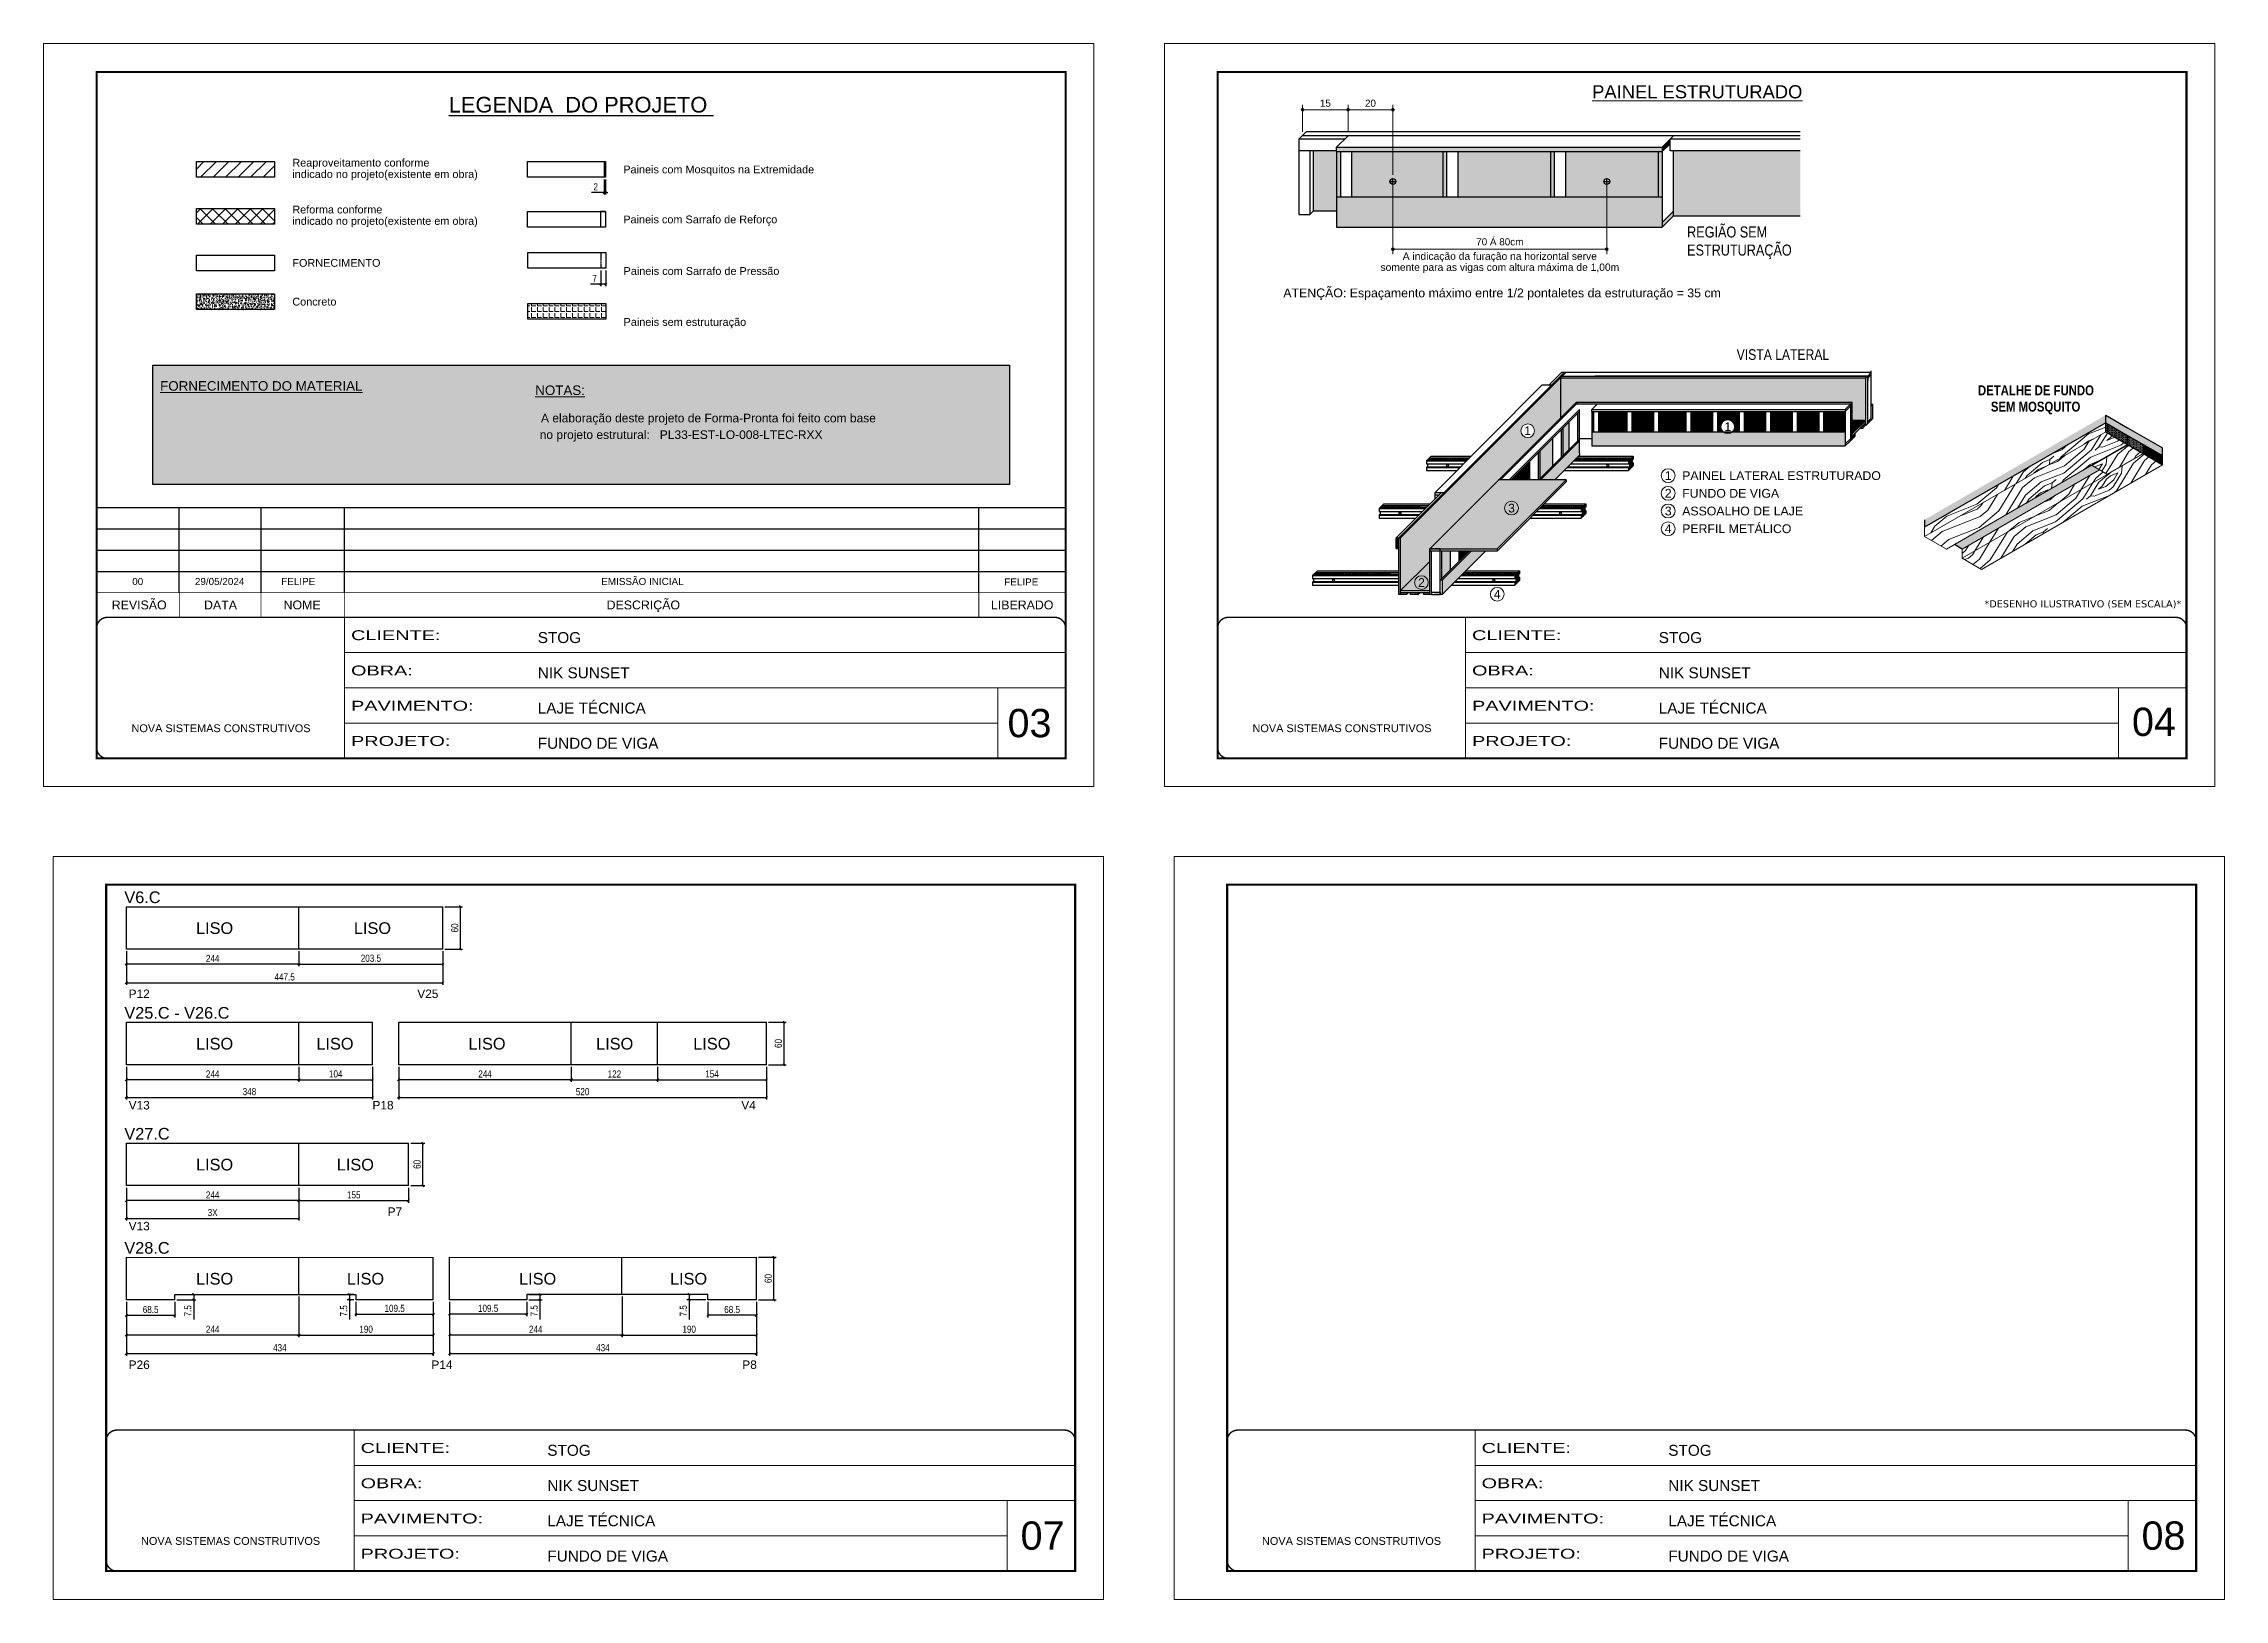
# Model space of a CAD drawing. Extents: x 1915 to 8168, y 631 to 2830.
# Drawn here: x 5085 to 8168, y 631 to 2830 of the extents above; entities that cross this region are included whole.
import ezdxf
from ezdxf.enums import TextEntityAlignment as Align

# ---------------------------------------------------------------- set-up
doc = ezdxf.new("R2010")
doc.units = 0
for name, pattern in [('CONTINUO', [0]), ('DASHED', [0.75, 0.5, -0.25]), ('HIDDEN', [0.375, 0.25, -0.125])]:
    doc.linetypes.add(name, pattern=pattern)
for name, color, linetype in [('5', 5, 'Continuous'), ('COTA', 241, 'Continuous'), ('HACHURA MADEIRAS', 1, 'Continuous'), ('material do compensado', 7, 'Continuous'), ('NOMENCLATURA', 7, 'Continuous'), ('Painéis', 200, 'Continuous'), ('SARR_2.2x7', 40, 'Continuous'), ('texto', 7, 'Continuous')]:
    doc.layers.add(name, color=color, linetype=linetype)
for name, color, linetype, lineweight in [('CARIMBO', 255, 'Continuous', 9), ('Demarcação 1', 251, 'Continuous', 9), ('Folhas', 255, 'Continuous', 9), ('fundo', 100, 'Continuous', 9), ('Hachura', 251, 'Continuous', 9), ('Madeira', 126, 'Continuous', 18), ('REAPROVEITAMENTO', 251, 'Continuous', 9), ('SARRAFO DE PRESSAO', 251, 'DASHED', 9)]:
    doc.layers.add(name, color=color, linetype=linetype, lineweight=lineweight)
doc.layers.add('Demarcação 2', color=7, linetype='Continuous', lineweight=9, true_color=0xe0e0e0)
doc.styles.add('ARIAL', font='arial.ttf')
doc.styles.add('CESAR1', font='arial.ttf', dxfattribs={"oblique": 15})
doc.styles.add('COTA TECNICA', font='techl___.ttf', dxfattribs={"height": 10})
doc.styles.add('COTA TECNICA-50', font='techl___.ttf', dxfattribs={"height": 10})
doc.styles.add('ROMANC', font='techb___.ttf', dxfattribs={"height": 2.5})
doc.styles.get("Standard").update_dxf_attribs({"font": 'arial.ttf'})
doc.styles.add('stylellllll', font='verdana.ttf', dxfattribs={"height": 2})
doc.styles.add('Tecnologia', font='')
doc.styles.add('texto', font='ARIALN.TTF')
doc.styles.get('Tecnologia').set_extended_font_data('Forgotten Futurist')
doc.dimstyles.new('1x', dxfattribs={"dimtxt": 10, "dimasz": 5, "dimexe": 7, "dimexo": 5, "dimgap": 4, "dimtad": 1, "dimdec": 1, "dimdsep": 46, "dimtxsty": 'Standard', "dimblk": 'DOT', "dimcen": 0.09, "dimclrd": 4, "dimclre": 4, "dimclrt": 2, "dimadec": 0, "dimazin": 2, "dimtfac": 1, "dimtdec": 1, "dimtmove": 0, "dimatfit": 3, "dimldrblk": 'DOT', "dimfxl": 1, "dimtolj": 1, "dimtzin": 0, "dimlwd": 9, "dimlwe": 9, "dimarcsym": 0})
doc.dimstyles.new('COTA PAINEL-50', dxfattribs={"dimtxt": 10, "dimasz": 3, "dimexe": 3, "dimexo": 3, "dimgap": 3, "dimtad": 1, "dimdec": 1, "dimzin": 12, "dimdsep": 46, "dimtxsty": 'COTA TECNICA-50', "dimblk1": 'OBLIQUE', "dimblk2": 'OBLIQUE', "dimsah": 1, "dimcen": 0.9, "dimclrd": 4, "dimclre": 4, "dimclrt": 240, "dimadec": 1, "dimazin": 3, "dimtfac": 1, "dimtdec": 1, "dimtmove": 0, "dimatfit": 3, "dimfxl": 1, "dimtolj": 1, "dimtzin": 12, "dimarcsym": 0})
doc.dimstyles.new('PAINEL', dxfattribs={"dimtxt": 10, "dimasz": 3, "dimexe": 3, "dimexo": 3, "dimgap": 3, "dimtad": 1, "dimdec": 1, "dimzin": 12, "dimdsep": 46, "dimtxsty": 'COTA TECNICA', "dimblk1": 'OBLIQUE', "dimblk2": 'OBLIQUE', "dimsah": 1, "dimcen": 0.9, "dimclrd": 4, "dimclre": 4, "dimclrt": 240, "dimadec": 1, "dimazin": 3, "dimtfac": 1, "dimtdec": 1, "dimtmove": 0, "dimatfit": 3, "dimfxl": 1, "dimtolj": 1, "dimtzin": 12, "dimarcsym": 0})
pattern_1 = [(45, (4462.4954, 50469.1856), (0.99436891, 3.64601934), [4.6875, -0.9375, 0, -0.9375])]
pattern_2 = [(355, (-41664.18, -567.66), (111.07494, 93.20294), [5.12645, -97.40264]), (85, (-41620.2, -535.49), (-93.20294, 111.07494), [10.2529, -92.27619]), (40, (-41641.52, -543.914), (8.936, 102.13894), [7.24881, -21.74642, 7.24881, -14.497615, 50.751904, -43.50449]), (40, (-41669.73, -572.32), (8.936, 102.13894), [7.24983, -14.49967, 7.24983, -115.99871]), (40, (-41633.09, -565.235), (8.936, 102.13894), [7.24983, -137.7482]), (40, (-41623.324, -571.236), (8.936, 102.13894), [7.24983, -137.7482]), (40, (-41637.75, -559.68), (8.936, 102.13894), [7.24983, -137.7482]), (40, (-41642.41, -554.13), (8.936, 102.13894), [14.49967, -130.49838]), (40, (-41610.174, -479.76), (8.936, 102.13894), [14.49967, -130.49838]), (40, (-41652.18, -548.13), (8.936, 102.13894), [28.99933, -115.99871]), (40, (-41656.84, -542.57), (8.936, 102.13894), [28.99933, -115.99871]), (40, (-41587.77, -517.74), (8.936, 102.13894), [28.99933, -115.99871]), (40, (-41661.05, -531.91), (8.936, 102.13894), [21.7497, -123.24834]), (40, (-41680.14, -514.805), (8.936, 102.13894), [21.7497, -123.24834]), (40, (-41670.82, -525.91), (8.936, 102.13894), [21.7497, -123.24834]), (40, (-41601.75, -501.08), (8.936, 102.13894), [36.24951, -108.74853]), (40, (-41611.515, -495.08), (8.936, 102.13894), [36.24951, -108.74853]), (40, (-41603.535, -521.51), (8.936, 102.13894), [50.74931, -94.24873]), (21.56505, (-41653.07, -558.34), (102.138945, -8.936), [11.4631, -217.79893]), (21.56505, (-41629.963, -529.486), (102.138945, -8.936), [11.4631, -217.79893]), (21.56505, (-41635.964, -539.254), (102.138945, -8.936), [11.4631, -217.79893]), (21.56505, (-41659.07, -568.11), (102.138945, -8.936), [22.9262, -206.33583]), (21.56505, (-41634.623, -523.933), (102.138945, -8.936), [34.3893, -194.87273]), (21.56505, (-41644.39, -517.93), (102.138945, -8.936), [45.8524, -183.40963]), (21.56505, (-41654.157, -511.93), (102.138945, -8.936), [45.8524, -183.40963]), (21.56505, (-41666.798, -479.95), (102.138945, -8.936), [45.8524, -183.40963]), (21.56505, (-41667.69, -490.163), (102.138945, -8.936), [57.3155, -171.94653]), (21.56505, (-41663.48, -500.824), (102.138945, -8.936), [57.3155, -171.94653]), (58.43495, (-41631.304, -544.807), (8.936, 102.138945), [11.4631, -217.79893]), (58.43495, (-41647.52, -553.68), (8.936, 102.138945), [11.4631, -217.79893]), (58.43495, (-41664.18, -567.66), (8.936, 102.138945), [22.9262, -206.33583]), (58.43495, (-41632.197, -555.02), (8.936, 102.138945), [22.9262, -206.33583]), (58.43495, (-41674.84, -571.875), (8.936, 102.138945), [34.3893, -194.87273]), (58.43495, (-41685.054, -570.98), (8.936, 102.138945), [45.8524, -183.40963]), (58.43495, (-41592.68, -573.916), (8.936, 102.138945), [45.8524, -183.40963]), (58.43495, (-41627.537, -560.575), (8.936, 102.138945), [45.8524, -183.40963]), (58.43495, (-41608.003, -572.576), (8.936, 102.138945), [57.3155, -171.94653]), (58.43495, (-41617.77, -566.575), (8.936, 102.138945), [57.3155, -171.94653])]
pattern_3 = [(0, (-30771.6621, -8321.6127), (0.82275303, 1.645506056), [0, -1.645506056])]

msp = doc.modelspace()

# ---------------------------------------------------------------- texts
at = {"color": 0, "linetype": 'Continuous', "ltscale": 5, "style": 'ARIAL'}
msp.add_text('%%ULEGENDA  DO PROJETO ', height=22.1184, dxfattribs=at).set_placement((5844.9, 2732.57), align=Align.CENTER)
at = {"style": 'ARIAL'}
for s, p in [('REVISÃO', (5220.17, 2036.64)), ('DATA', (5335.15, 2036.64)), ('NOME', (5450.51, 2036.64)), ('DESCRIÇÃO', (5932.96, 2036.64)), ('LIBERADO', (6468.64, 2036.64))]:
    msp.add_text(s, height=12.5, dxfattribs=at).set_placement(p, align=Align.MIDDLE_CENTER)
at = {"style": 'stylellllll'}
msp.add_text('*DESENHO ILUSTRATIVO (SEM ESCALA)*', height=10, dxfattribs=at).set_placement((8107.57, 2033.22), align=Align.RIGHT)
at = {"layer": '5', "linetype": 'Continuous'}
for s, p in [('P12', (5205.25, 1481.09)), ('V25', (5613.38, 1481.09)), ('V13', (5205.25, 1323.7)), ('P18', (5550.01, 1323.7)), ('V4', (6071.47, 1323.7)), ('P7', (5571.43, 1173.21)), ('V13', (5205.25, 1152.81)), ('P26', (5205.25, 956.94)), ('P14', (5633.32, 956.94)), ('P8', (6072.94, 956.94))]:
    msp.add_text(s, height=12, rotation=359.99996, dxfattribs=at).set_placement(p)
at = {"layer": 'CARIMBO', "linetype": 'Continuous', "ltscale": 2, "style": 'ARIAL'}
msp.add_text('%%UPAINEL ESTRUTURADO', height=18.59, dxfattribs=at).set_placement((7423.15, 2752.57), align=Align.CENTER)
at = {"layer": 'CARIMBO'}
for s, height, style, p in [('Reaproveitamento conforme ', 11, 'ARIAL', (5436.66, 2661.67)), ('Paineis com Mosquitos na Extremidade', 11, 'ARIAL', (5904.63, 2652.09)), ('indicado no projeto(existente em obra)', 11, 'ARIAL', (5436.66, 2645.58)), ('Reforma conforme ', 11, 'ARIAL', (5436.66, 2595.43)), ('indicado no projeto(existente em obra)', 11, 'ARIAL', (5436.66, 2579.34)), ('Paineis com Sarrafo de Reforço', 11, 'ARIAL', (5904.63, 2581.49)), ('FORNECIMENTO', 11, 'ARIAL', (5436.66, 2520.05)), ('Paineis com Sarrafo de Pressão', 11, 'ARIAL', (5904.99, 2508.6)), ('Concreto', 11, 'ARIAL', (5436.66, 2465.25)), ('Paineis sem estruturação', 11, 'ARIAL', (5904.99, 2436.57)), ('PAINEL LATERAL ESTRUTURADO', 12.436, 'CESAR1', (7401.86, 2219.39)), ('FUNDO DE VIGA', 12.436, 'CESAR1', (7401.86, 2194.39)), ('ASSOALHO DE LAJE', 12.436, 'CESAR1', (7401.86, 2169.39)), ('PERFIL METÁLICO', 12.436, 'CESAR1', (7401.86, 2144.39))]:
    msp.add_text(s, height=height, dxfattribs=dict(at, style=style)).set_placement(p, align=Align.MIDDLE_LEFT)
at = {"layer": 'CARIMBO', "linetype": 'Continuous', "ltscale": 2, "style": 'texto'}
for s, height, p in [('REGIÃO SEM', 15.6, (7408.82, 2555.93)), ('ESTRUTURAÇÃO', 15.6, (7408.82, 2530.37)), ('VISTA LATERAL', 15, (7478.91, 2383.01))]:
    msp.add_text(s, height=height, dxfattribs=at).set_placement(p)
at = {"layer": 'CARIMBO', "color": 2, "style": 'ARIAL'}
for s, height, p in [('A indicação da furação na horizontal serve', 10.4, (7144.01, 2529.55)), ('somente para as vigas com altura máxima de 1,00m', 10.4, (7144.01, 2513.95)), ('ATENÇÃO: Espaçamento máximo entre 1/2 pontaletes da estruturação = 35 cm  ', 12.48, (7152.04, 2477.59))]:
    msp.add_text(s, height=height, dxfattribs=at).set_placement(p, align=Align.MIDDLE_CENTER)
at = {"layer": 'CARIMBO', "color": 5, "style": 'ARIAL'}
for s, height, p in [('%%UFORNECIMENTO DO MATERIAL', 13.5, (5249.77, 2339.43)), ('%%UNOTAS:', 13.5, (5780.16, 2333.31)), ('  no projeto estrutural:', 12.15, (5776.98, 2271.22)), ('  A elaboração deste projeto de Forma-Pronta foi feito com base', 12.15, (5778.8, 2294.71))]:
    msp.add_text(s, height=height, dxfattribs=at).set_placement(p)
at = {"layer": 'CARIMBO', "color": 1, "style": 'ARIAL'}
msp.add_text('PL33-EST-LO-008-LTEC-RXX', height=12.15, dxfattribs=at).set_placement((5956.21, 2271.22))
at = {"layer": 'CARIMBO', "style": 'ARIAL'}
for s, height, p in [('1', 12.32, (7183.37, 2282.82)), ('1', 12.32, (7466.31, 2288.49)), ('1', 12.44, (7382.09, 2219.39)), ('2', 12.44, (7382.09, 2194.39)), ('3', 12.32, (7160.5, 2173.5)), ('3', 12.44, (7382.09, 2169.39)), ('4', 12.44, (7382.09, 2144.39)), ('2', 12.32, (7033.17, 2068.29)), ('4', 12.32, (7140.32, 2051.73))]:
    msp.add_text(s, height=height, dxfattribs=at).set_placement(p, align=Align.MIDDLE_CENTER)
for s, height, p in [('00', 10, (5210.26, 2064.82)), ('29/05/2024', 10, (5298.91, 2064.82)), ('FELIPE', 10, (5420.94, 2064.82)), ('EMISSÃO INICIAL', 10, (5873.49, 2064.82)), ('04', 40, (8037.85, 1851.46)), ('07', 40, (6466.35, 701.46)), ('08', 40, (8051.35, 701.46))]:
    msp.add_text(s, height=height, dxfattribs=at).set_placement(p)
at = {"layer": 'CARIMBO', "color": 7, "style": 'ARIAL'}
msp.add_text('03', height=40, dxfattribs=at).set_placement((6447.9, 1849.69))
at = {"layer": 'CARIMBO', "style": 'ARIAL'}
msp.add_attdef('FELIPE', text='', height=10, dxfattribs=at).set_placement((6467.34, 2069.14), align=Align.MIDDLE_CENTER)
at = {"layer": 'NOMENCLATURA', "linetype": 'Continuous'}
for s, p in [('V6.C', (5199.15, 1615.28)), ('LISO', (5300.49, 1571.67)), ('LISO', (5523.68, 1571.67)), ('V25.C - V26.C', (5199.15, 1451.95)), ('LISO', (5300.49, 1408.34)), ('LISO', (5470.65, 1408.34)), ('LISO', (5685.62, 1408.34)), ('LISO', (5866.21, 1408.34)), ('LISO', (6003.53, 1408.34)), ('V27.C', (5199.15, 1281.06)), ('LISO', (5300.49, 1237.45)), ('LISO', (5499.48, 1237.45)), ('V28.C', (5199.15, 1119.79)), ('LISO', (5300.49, 1076.18)), ('LISO', (5513.87, 1076.18)), ('LISO', (5757.26, 1076.18)), ('LISO', (5970.64, 1076.18))]:
    msp.add_text(s, height=16.5, dxfattribs=at).set_placement(p)
at = {"layer": 'texto', "style": 'ROMANC'}
for s, p in [('DETALHE DE FUNDO ', (7904.31, 2339.97)), ('SEM MOSQUITO', (7901.57, 2316.92))]:
    msp.add_text(s, height=14, dxfattribs=at).set_placement(p, align=Align.MIDDLE_CENTER)

# ---------------------------------------------------------------- blocks, each defined once
blk = doc.blocks.new('9999999999')
at = {"color": 30, "linetype": 'CONTINUO'}
for p, q in [((98564.6, 34230.2), (98564.6, 34429.4)), ((98564.6, 34379.6), (99584, 34379.6)), ((98564.6, 34329.8), (99488, 34329.8)), ((99584, 34329.8), (99488, 34329.8)), ((99488, 34329.8), (99488, 34230.2)), ((98564.6, 34280), (99488, 34280))]:
    blk.add_line(p, q, dxfattribs=at)
at = {"color": 30, "linetype": 'CONTINUO', "const_width": 2}
blk.add_lwpolyline([(99584, 34230.2), (99584, 34414.4, 0.414214), (99569, 34429.4), (98229, 34429.4, 0.414214), (98214, 34414.4), (98214, 34245.2, 0.414214), (98229, 34230.2), (99584, 34230.2)], format="xyb", dxfattribs=at)
at = {"layer": 'Folhas'}
blk.add_lwpolyline([(98139, 34190.2), (99624, 34190.2), (99624, 35240.2), (98139, 35240.2)], close=True, dxfattribs=at)
at = {"layer": 'Folhas', "color": 30, "const_width": 3}
blk.add_lwpolyline([(98214, 34230.2), (99584, 34230.2), (99584, 35200.2), (98214, 35200.2)], close=True, dxfattribs=at)
at = {"color": 7, "linetype": 'Continuous', "ltscale": 5, "style": 'ARIAL'}
for s, height, p in [('STOG', 15.48, (98837.7, 34393.1)), ('NIK SUNSET', 15.48, (98837.7, 34343.3)), ('LAJE TÉCNICA', 15.483, (98837.7, 34293.5)), ('NOVA SISTEMAS CONSTRUTIVOS', 11.059, (98263.2, 34267.2)), ('FUNDO DE VIGA', 15.483, (98837.7, 34243.7))]:
    blk.add_text(s, height=height, dxfattribs=at).set_placement(p)
at = {"layer": 'Folhas', "color": 7, "style": 'Tecnologia', "width": 1.5}
for s, p in [('CLIENTE:', (98573.7, 34397.2)), ('OBRA:', (98573.7, 34347.3)), ('PAVIMENTO:', (98573.7, 34297.5)), ('PROJETO:', (98573.7, 34247.7))]:
    blk.add_text(s, height=14, dxfattribs=at).set_placement(p)
blk = doc.blocks.new('_Oblique')
at = {"color": 0, "linetype": 'ByBlock', "lineweight": -2}
blk.add_line((-0.5, -0.5), (0.5, 0.5), dxfattribs=at)
blk = doc.blocks.new('*D34')
at = {"layer": 'COTA', "color": 4, "lineweight": -2, "transparency": 16777216}
for p, q in [((5877.6, 2638), (5877.6, 2616.5)), ((5879.6, 2638), (5879.6, 2616.5)), ((5877.6, 2619.5), (5859.5, 2619.5)), ((5879.6, 2619.5), (5877.6, 2619.5)), ((5879.6, 2619.5), (5882.6, 2619.5))]:
    blk.add_line(p, q, dxfattribs=at)
at = {"layer": 'Defpoints', "color": 0, "transparency": 16777216}
for p in [(5877.6, 2641), (5879.6, 2641), (5877.6, 2619.5)]:
    blk.add_point(p, dxfattribs=at)
at = {"layer": 'COTA', "color": 4, "lineweight": -2, "transparency": 16777216, "xscale": 3, "yscale": 3, "zscale": 3}
blk.add_blockref('_Oblique', (5877.6, 2619.5), dxfattribs=at)
at = {"layer": 'COTA', "color": 4, "lineweight": -2, "transparency": 16777216, "xscale": 3, "yscale": 3, "zscale": 3, "rotation": 180}
blk.add_blockref('_Oblique', (5879.6, 2619.5), dxfattribs=at)
at = {"layer": 'COTA', "color": 240, "transparency": 16777216, "insert": (5865.6, 2627.5), "char_height": 10, "attachment_point": 5, "style": 'COTA TECNICA'}
blk.add_mtext('\\A1;2', dxfattribs=at)
blk = doc.blocks.new('*D35')
at = {"layer": 'COTA', "color": 4, "lineweight": -2, "transparency": 16777216}
for p, q in [((5873, 2509.5), (5873, 2487.1)), ((5880, 2509.5), (5880, 2487.1)), ((5873, 2490.1), (5858.3, 2490.1)), ((5880, 2490.1), (5873, 2490.1))]:
    blk.add_line(p, q, dxfattribs=at)
at = {"layer": 'Defpoints', "color": 0, "transparency": 16777216}
for p in [(5873, 2512.5), (5880, 2512.5), (5873, 2490.1)]:
    blk.add_point(p, dxfattribs=at)
at = {"layer": 'COTA', "color": 4, "lineweight": -2, "transparency": 16777216, "xscale": 3, "yscale": 3, "zscale": 3, "rotation": 180}
blk.add_blockref('_Oblique', (5873, 2490.1), dxfattribs=at)
at = {"layer": 'COTA', "color": 4, "lineweight": -2, "transparency": 16777216, "xscale": 3, "yscale": 3, "zscale": 3}
blk.add_blockref('_Oblique', (5880, 2490.1), dxfattribs=at)
at = {"layer": 'COTA', "color": 240, "transparency": 16777216, "insert": (5864.1, 2498.1), "char_height": 10, "attachment_point": 5, "style": 'COTA TECNICA'}
blk.add_mtext('\\A1;7', dxfattribs=at)
blk = doc.blocks.new('*D44')
at = {"layer": 'COTA', "color": 4, "lineweight": -2, "transparency": 16777216}
for p, q in [((5202, 1547.2), (5202, 1526)), ((5446, 1547.2), (5446, 1526)), ((5446, 1529), (5202, 1529))]:
    blk.add_line(p, q, dxfattribs=at)
at = {"layer": 'Defpoints', "color": 0, "transparency": 16777216}
for p in [(5202, 1550.2), (5446, 1550.2), (5202, 1529)]:
    blk.add_point(p, dxfattribs=at)
at = {"layer": 'COTA', "color": 4, "lineweight": -2, "transparency": 16777216, "xscale": 3, "yscale": 3, "zscale": 3, "rotation": 180}
blk.add_blockref('_Oblique', (5202, 1529), dxfattribs=at)
at = {"layer": 'COTA', "color": 4, "lineweight": -2, "transparency": 16777216, "xscale": 3, "yscale": 3, "zscale": 3}
blk.add_blockref('_Oblique', (5446, 1529), dxfattribs=at)
at = {"layer": 'COTA', "color": 240, "transparency": 16777216, "insert": (5324, 1537.1), "char_height": 10, "attachment_point": 5, "style": 'COTA TECNICA-50'}
blk.add_mtext('\\A1;244', dxfattribs=at)
blk = doc.blocks.new('*D12')
at = {"layer": 'COTA', "color": 4, "lineweight": -2, "transparency": 16777216}
for p, q in [((5202, 1547.2), (5202, 1499.8)), ((5649.5, 1547.2), (5649.5, 1499.8)), ((5202, 1502.8), (5649.5, 1502.8))]:
    blk.add_line(p, q, dxfattribs=at)
at = {"layer": 'Defpoints', "color": 0, "transparency": 16777216}
for p in [(5202, 1550.2), (5649.5, 1550.2), (5649.5, 1502.8)]:
    blk.add_point(p, dxfattribs=at)
at = {"layer": 'COTA', "color": 4, "lineweight": -2, "transparency": 16777216, "xscale": 3, "yscale": 3, "zscale": 3, "rotation": 180}
blk.add_blockref('_Oblique', (5202, 1502.8), dxfattribs=at)
at = {"layer": 'COTA', "color": 4, "lineweight": -2, "transparency": 16777216, "xscale": 3, "yscale": 3, "zscale": 3}
blk.add_blockref('_Oblique', (5649.5, 1502.8), dxfattribs=at)
at = {"layer": 'COTA', "color": 240, "transparency": 16777216, "insert": (5425.8, 1510.9), "char_height": 10, "attachment_point": 5, "style": 'COTA TECNICA-50'}
blk.add_mtext('\\A1;447.5', dxfattribs=at)
blk = doc.blocks.new('*D45')
at = {"layer": 'COTA', "color": 4, "lineweight": -2, "transparency": 16777216}
for p, q in [((5446, 1547.2), (5446, 1526)), ((5649.5, 1547.2), (5649.5, 1526)), ((5446, 1529), (5649.5, 1529))]:
    blk.add_line(p, q, dxfattribs=at)
at = {"layer": 'Defpoints', "color": 0, "transparency": 16777216}
for p in [(5446, 1550.2), (5649.5, 1550.2), (5649.5, 1529)]:
    blk.add_point(p, dxfattribs=at)
at = {"layer": 'COTA', "color": 4, "lineweight": -2, "transparency": 16777216, "xscale": 3, "yscale": 3, "zscale": 3, "rotation": 180}
blk.add_blockref('_Oblique', (5446, 1529), dxfattribs=at)
at = {"layer": 'COTA', "color": 4, "lineweight": -2, "transparency": 16777216, "xscale": 3, "yscale": 3, "zscale": 3}
blk.add_blockref('_Oblique', (5649.5, 1529), dxfattribs=at)
at = {"layer": 'COTA', "color": 240, "transparency": 16777216, "insert": (5547.8, 1537.3), "char_height": 10, "attachment_point": 5, "style": 'COTA TECNICA-50'}
blk.add_mtext('\\A1;203.5', dxfattribs=at)
blk = doc.blocks.new('*D46')
at = {"layer": 'COTA', "color": 4, "lineweight": -2, "transparency": 16777216}
for p, q in [((5652.5, 1610.2), (5677.4, 1610.2)), ((5674.4, 1550.2), (5674.4, 1610.2)), ((5652.5, 1550.2), (5677.4, 1550.2))]:
    blk.add_line(p, q, dxfattribs=at)
at = {"layer": 'Defpoints', "color": 0, "transparency": 16777216}
for p in [(5649.5, 1610.2), (5674.4, 1610.2), (5649.5, 1550.2)]:
    blk.add_point(p, dxfattribs=at)
at = {"layer": 'COTA', "color": 4, "lineweight": -2, "transparency": 16777216, "xscale": 3, "yscale": 3, "zscale": 3}
for p, rotation in [((5674.4, 1610.2), 90), ((5674.4, 1550.2), 270)]:
    blk.add_blockref('_Oblique', p, dxfattribs=dict(at, rotation=rotation))
at = {"layer": 'COTA', "color": 240, "transparency": 16777216, "insert": (5666.3, 1580.2), "char_height": 10, "attachment_point": 5, "rotation": 90, "style": 'COTA TECNICA-50'}
blk.add_mtext('\\A1;60', dxfattribs=at)
blk = doc.blocks.new('*D47')
at = {"layer": 'COTA', "color": 4, "lineweight": -2, "transparency": 16777216}
for p, q in [((5202, 1383.9), (5202, 1362.7)), ((5446, 1365.7), (5202, 1365.7)), ((5446, 1383.9), (5446, 1362.7))]:
    blk.add_line(p, q, dxfattribs=at)
at = {"layer": 'Defpoints', "color": 0, "transparency": 16777216}
for p in [(5202, 1386.9), (5202, 1365.7), (5446, 1386.9)]:
    blk.add_point(p, dxfattribs=at)
at = {"layer": 'COTA', "color": 4, "lineweight": -2, "transparency": 16777216, "xscale": 3, "yscale": 3, "zscale": 3, "rotation": 180}
blk.add_blockref('_Oblique', (5202, 1365.7), dxfattribs=at)
at = {"layer": 'COTA', "color": 4, "lineweight": -2, "transparency": 16777216, "xscale": 3, "yscale": 3, "zscale": 3}
blk.add_blockref('_Oblique', (5446, 1365.7), dxfattribs=at)
at = {"layer": 'COTA', "color": 240, "transparency": 16777216, "insert": (5324, 1373.8), "char_height": 10, "attachment_point": 5, "style": 'COTA TECNICA-50'}
blk.add_mtext('\\A1;244', dxfattribs=at)
blk = doc.blocks.new('*D48')
at = {"layer": 'COTA', "color": 4, "lineweight": -2, "transparency": 16777216}
for p, q in [((5446, 1383.9), (5446, 1362.7)), ((5446, 1365.7), (5550, 1365.7)), ((5550, 1383.9), (5550, 1362.7))]:
    blk.add_line(p, q, dxfattribs=at)
at = {"layer": 'Defpoints', "color": 0, "transparency": 16777216}
for p in [(5446, 1386.9), (5550, 1386.9), (5550, 1365.7)]:
    blk.add_point(p, dxfattribs=at)
at = {"layer": 'COTA', "color": 4, "lineweight": -2, "transparency": 16777216, "xscale": 3, "yscale": 3, "zscale": 3, "rotation": 180}
blk.add_blockref('_Oblique', (5446, 1365.7), dxfattribs=at)
at = {"layer": 'COTA', "color": 4, "lineweight": -2, "transparency": 16777216, "xscale": 3, "yscale": 3, "zscale": 3}
blk.add_blockref('_Oblique', (5550, 1365.7), dxfattribs=at)
at = {"layer": 'COTA', "color": 240, "transparency": 16777216, "insert": (5498, 1373.8), "char_height": 10, "attachment_point": 5, "style": 'COTA TECNICA-50'}
blk.add_mtext('\\A1;104', dxfattribs=at)
blk = doc.blocks.new('*D13')
at = {"layer": 'COTA', "color": 4, "lineweight": -2, "transparency": 16777216}
for p, q in [((5202, 1383.9), (5202, 1337.6)), ((5550, 1383.9), (5550, 1337.6)), ((5202, 1340.6), (5550, 1340.6))]:
    blk.add_line(p, q, dxfattribs=at)
at = {"layer": 'Defpoints', "color": 0, "transparency": 16777216}
for p in [(5202, 1386.9), (5550, 1386.9), (5550, 1340.6)]:
    blk.add_point(p, dxfattribs=at)
at = {"layer": 'COTA', "color": 4, "lineweight": -2, "transparency": 16777216, "xscale": 3, "yscale": 3, "zscale": 3, "rotation": 180}
blk.add_blockref('_Oblique', (5202, 1340.6), dxfattribs=at)
at = {"layer": 'COTA', "color": 4, "lineweight": -2, "transparency": 16777216, "xscale": 3, "yscale": 3, "zscale": 3}
blk.add_blockref('_Oblique', (5550, 1340.6), dxfattribs=at)
at = {"layer": 'COTA', "color": 240, "transparency": 16777216, "insert": (5376, 1348.8), "char_height": 10, "attachment_point": 5, "style": 'COTA TECNICA-50'}
blk.add_mtext('\\A1;348', dxfattribs=at)
blk = doc.blocks.new('*D49')
at = {"layer": 'COTA', "color": 4, "lineweight": -2, "transparency": 16777216}
for p, q in [((5587.1, 1383.9), (5587.1, 1362.7)), ((5831.1, 1365.7), (5587.1, 1365.7)), ((5831.1, 1383.9), (5831.1, 1362.7))]:
    blk.add_line(p, q, dxfattribs=at)
at = {"layer": 'Defpoints', "color": 0, "transparency": 16777216}
for p in [(5587.1, 1386.9), (5587.1, 1365.7), (5831.1, 1386.9)]:
    blk.add_point(p, dxfattribs=at)
at = {"layer": 'COTA', "color": 4, "lineweight": -2, "transparency": 16777216, "xscale": 3, "yscale": 3, "zscale": 3, "rotation": 180}
blk.add_blockref('_Oblique', (5587.1, 1365.7), dxfattribs=at)
at = {"layer": 'COTA', "color": 4, "lineweight": -2, "transparency": 16777216, "xscale": 3, "yscale": 3, "zscale": 3}
blk.add_blockref('_Oblique', (5831.1, 1365.7), dxfattribs=at)
at = {"layer": 'COTA', "color": 240, "transparency": 16777216, "insert": (5709.1, 1373.8), "char_height": 10, "attachment_point": 5, "style": 'COTA TECNICA-50'}
blk.add_mtext('\\A1;244', dxfattribs=at)
blk = doc.blocks.new('*D50')
at = {"layer": 'COTA', "color": 4, "lineweight": -2, "transparency": 16777216}
for p, q in [((5831.1, 1383.9), (5831.1, 1362.7)), ((5831.1, 1365.7), (5953.1, 1365.7)), ((5953.1, 1383.9), (5953.1, 1362.7))]:
    blk.add_line(p, q, dxfattribs=at)
at = {"layer": 'Defpoints', "color": 0, "transparency": 16777216}
for p in [(5831.1, 1386.9), (5953.1, 1386.9), (5953.1, 1365.7)]:
    blk.add_point(p, dxfattribs=at)
at = {"layer": 'COTA', "color": 4, "lineweight": -2, "transparency": 16777216, "xscale": 3, "yscale": 3, "zscale": 3, "rotation": 180}
blk.add_blockref('_Oblique', (5831.1, 1365.7), dxfattribs=at)
at = {"layer": 'COTA', "color": 4, "lineweight": -2, "transparency": 16777216, "xscale": 3, "yscale": 3, "zscale": 3}
blk.add_blockref('_Oblique', (5953.1, 1365.7), dxfattribs=at)
at = {"layer": 'COTA', "color": 240, "transparency": 16777216, "insert": (5892.1, 1373.8), "char_height": 10, "attachment_point": 5, "style": 'COTA TECNICA-50'}
blk.add_mtext('\\A1;122', dxfattribs=at)
blk = doc.blocks.new('*D51')
at = {"layer": 'COTA', "color": 4, "lineweight": -2, "transparency": 16777216}
for p, q in [((6110.1, 1446.9), (6135, 1446.9)), ((6132, 1386.9), (6132, 1446.9)), ((6110.1, 1386.9), (6135, 1386.9))]:
    blk.add_line(p, q, dxfattribs=at)
at = {"layer": 'Defpoints', "color": 0, "transparency": 16777216}
for p in [(6107.1, 1446.9), (6132, 1446.9), (6107.1, 1386.9)]:
    blk.add_point(p, dxfattribs=at)
at = {"layer": 'COTA', "color": 4, "lineweight": -2, "transparency": 16777216, "xscale": 3, "yscale": 3, "zscale": 3}
for p, rotation in [((6132, 1446.9), 90), ((6132, 1386.9), 270)]:
    blk.add_blockref('_Oblique', p, dxfattribs=dict(at, rotation=rotation))
at = {"layer": 'COTA', "color": 240, "transparency": 16777216, "insert": (6123.9, 1416.9), "char_height": 10, "attachment_point": 5, "rotation": 90, "style": 'COTA TECNICA-50'}
blk.add_mtext('\\A1;60', dxfattribs=at)
blk = doc.blocks.new('*D14')
at = {"layer": 'COTA', "color": 4, "lineweight": -2, "transparency": 16777216}
for p, q in [((5587.1, 1383.9), (5587.1, 1337.6)), ((6107.1, 1383.9), (6107.1, 1337.6)), ((5587.1, 1340.6), (6107.1, 1340.6))]:
    blk.add_line(p, q, dxfattribs=at)
at = {"layer": 'Defpoints', "color": 0, "transparency": 16777216}
for p in [(5587.1, 1386.9), (6107.1, 1386.9), (6107.1, 1340.6)]:
    blk.add_point(p, dxfattribs=at)
at = {"layer": 'COTA', "color": 4, "lineweight": -2, "transparency": 16777216, "xscale": 3, "yscale": 3, "zscale": 3, "rotation": 180}
blk.add_blockref('_Oblique', (5587.1, 1340.6), dxfattribs=at)
at = {"layer": 'COTA', "color": 4, "lineweight": -2, "transparency": 16777216, "xscale": 3, "yscale": 3, "zscale": 3}
blk.add_blockref('_Oblique', (6107.1, 1340.6), dxfattribs=at)
at = {"layer": 'COTA', "color": 240, "transparency": 16777216, "insert": (5847.1, 1348.7), "char_height": 10, "attachment_point": 5, "style": 'COTA TECNICA-50'}
blk.add_mtext('\\A1;520', dxfattribs=at)
blk = doc.blocks.new('*D52')
at = {"layer": 'COTA', "color": 4, "lineweight": -2, "transparency": 16777216}
for p, q in [((5953.1, 1383.9), (5953.1, 1362.7)), ((5953.1, 1365.7), (6107.1, 1365.7)), ((6107.1, 1383.9), (6107.1, 1362.7))]:
    blk.add_line(p, q, dxfattribs=at)
at = {"layer": 'Defpoints', "color": 0, "transparency": 16777216}
for p in [(5953.1, 1386.9), (6107.1, 1386.9), (6107.1, 1365.7)]:
    blk.add_point(p, dxfattribs=at)
at = {"layer": 'COTA', "color": 4, "lineweight": -2, "transparency": 16777216, "xscale": 3, "yscale": 3, "zscale": 3, "rotation": 180}
blk.add_blockref('_Oblique', (5953.1, 1365.7), dxfattribs=at)
at = {"layer": 'COTA', "color": 4, "lineweight": -2, "transparency": 16777216, "xscale": 3, "yscale": 3, "zscale": 3}
blk.add_blockref('_Oblique', (6107.1, 1365.7), dxfattribs=at)
at = {"layer": 'COTA', "color": 240, "transparency": 16777216, "insert": (6030.1, 1373.8), "char_height": 10, "attachment_point": 5, "style": 'COTA TECNICA-50'}
blk.add_mtext('\\A1;154', dxfattribs=at)
blk = doc.blocks.new('*D53')
at = {"layer": 'COTA', "color": 4, "lineweight": -2, "transparency": 16777216}
for p, q in [((5202, 1213), (5202, 1191.8)), ((5446, 1213), (5446, 1191.8)), ((5446, 1194.8), (5202, 1194.8))]:
    blk.add_line(p, q, dxfattribs=at)
at = {"layer": 'Defpoints', "color": 0, "transparency": 16777216}
for p in [(5202, 1216), (5446, 1216), (5202, 1194.8)]:
    blk.add_point(p, dxfattribs=at)
at = {"layer": 'COTA', "color": 4, "lineweight": -2, "transparency": 16777216, "xscale": 3, "yscale": 3, "zscale": 3, "rotation": 180}
blk.add_blockref('_Oblique', (5202, 1194.8), dxfattribs=at)
at = {"layer": 'COTA', "color": 4, "lineweight": -2, "transparency": 16777216, "xscale": 3, "yscale": 3, "zscale": 3}
blk.add_blockref('_Oblique', (5446, 1194.8), dxfattribs=at)
at = {"layer": 'COTA', "color": 240, "transparency": 16777216, "insert": (5324, 1202.9), "char_height": 10, "attachment_point": 5, "style": 'COTA TECNICA-50'}
blk.add_mtext('\\A1;244', dxfattribs=at)
blk = doc.blocks.new('*D54')
at = {"layer": 'COTA', "color": 4, "lineweight": -2, "transparency": 16777216}
for p, q in [((5446, 1213), (5446, 1191.8)), ((5601, 1213), (5601, 1191.8)), ((5446, 1194.8), (5601, 1194.8))]:
    blk.add_line(p, q, dxfattribs=at)
at = {"layer": 'Defpoints', "color": 0, "transparency": 16777216}
for p in [(5446, 1216), (5601, 1216), (5601, 1194.8)]:
    blk.add_point(p, dxfattribs=at)
at = {"layer": 'COTA', "color": 4, "lineweight": -2, "transparency": 16777216, "xscale": 3, "yscale": 3, "zscale": 3, "rotation": 180}
blk.add_blockref('_Oblique', (5446, 1194.8), dxfattribs=at)
at = {"layer": 'COTA', "color": 4, "lineweight": -2, "transparency": 16777216, "xscale": 3, "yscale": 3, "zscale": 3}
blk.add_blockref('_Oblique', (5601, 1194.8), dxfattribs=at)
at = {"layer": 'COTA', "color": 240, "transparency": 16777216, "insert": (5523.5, 1202.9), "char_height": 10, "attachment_point": 5, "style": 'COTA TECNICA-50'}
blk.add_mtext('\\A1;155', dxfattribs=at)
blk = doc.blocks.new('*D15')
at = {"layer": 'COTA', "color": 4, "lineweight": -2, "transparency": 16777216}
for p, q in [((5202, 1213), (5202, 1166.7)), ((5446, 1213), (5446, 1166.7)), ((5202, 1169.7), (5446, 1169.7))]:
    blk.add_line(p, q, dxfattribs=at)
at = {"layer": 'Defpoints', "color": 0, "transparency": 16777216}
for p in [(5202, 1216), (5446, 1216), (5446, 1169.7)]:
    blk.add_point(p, dxfattribs=at)
at = {"layer": 'COTA', "color": 4, "lineweight": -2, "transparency": 16777216, "xscale": 3, "yscale": 3, "zscale": 3, "rotation": 180}
blk.add_blockref('_Oblique', (5202, 1169.7), dxfattribs=at)
at = {"layer": 'COTA', "color": 4, "lineweight": -2, "transparency": 16777216, "xscale": 3, "yscale": 3, "zscale": 3}
blk.add_blockref('_Oblique', (5446, 1169.7), dxfattribs=at)
at = {"layer": 'COTA', "color": 240, "transparency": 16777216, "insert": (5324, 1177.9), "char_height": 10, "attachment_point": 5, "style": 'COTA TECNICA-50'}
blk.add_mtext('\\A1;3X', dxfattribs=at)
blk = doc.blocks.new('*D55')
at = {"layer": 'COTA', "color": 4, "lineweight": -2, "transparency": 16777216}
for p, q in [((5604, 1276), (5624.2, 1276)), ((5621.2, 1216), (5621.2, 1276)), ((5604, 1216), (5624.2, 1216))]:
    blk.add_line(p, q, dxfattribs=at)
at = {"layer": 'Defpoints', "color": 0, "transparency": 16777216}
for p in [(5601, 1276), (5621.2, 1276), (5601, 1216)]:
    blk.add_point(p, dxfattribs=at)
at = {"layer": 'COTA', "color": 4, "lineweight": -2, "transparency": 16777216, "xscale": 3, "yscale": 3, "zscale": 3}
for p, rotation in [((5621.2, 1276), 90), ((5621.2, 1216), 270)]:
    blk.add_blockref('_Oblique', p, dxfattribs=dict(at, rotation=rotation))
at = {"layer": 'COTA', "color": 240, "transparency": 16777216, "insert": (5613.1, 1246), "char_height": 10, "attachment_point": 5, "rotation": 90, "style": 'COTA TECNICA-50'}
blk.add_mtext('\\A1;60', dxfattribs=at)
blk = doc.blocks.new('*D16')
at = {"layer": 'COTA', "color": 4, "lineweight": -2, "transparency": 16777216}
for p, q in [((5202, 1051.7), (5202, 1001.9)), ((5446, 1059.2), (5446, 1001.9)), ((5446, 1004.9), (5202, 1004.9))]:
    blk.add_line(p, q, dxfattribs=at)
at = {"layer": 'Defpoints', "color": 0, "transparency": 16777216}
for p in [(5202, 1054.7), (5446, 1062.2), (5202, 1004.9)]:
    blk.add_point(p, dxfattribs=at)
at = {"layer": 'COTA', "color": 4, "lineweight": -2, "transparency": 16777216, "xscale": 3, "yscale": 3, "zscale": 3, "rotation": 180}
blk.add_blockref('_Oblique', (5202, 1004.9), dxfattribs=at)
at = {"layer": 'COTA', "color": 4, "lineweight": -2, "transparency": 16777216, "xscale": 3, "yscale": 3, "zscale": 3}
blk.add_blockref('_Oblique', (5446, 1004.9), dxfattribs=at)
at = {"layer": 'COTA', "color": 240, "transparency": 16777216, "insert": (5324, 1013), "char_height": 10, "attachment_point": 5, "style": 'COTA TECNICA-50'}
blk.add_mtext('\\A1;244', dxfattribs=at)
blk = doc.blocks.new('*D17')
at = {"layer": 'COTA', "color": 4, "lineweight": -2, "transparency": 16777216}
for p, q in [((5202, 1051.7), (5202, 975.6)), ((5636, 1051.7), (5636, 975.6)), ((5202, 978.6), (5636, 978.6))]:
    blk.add_line(p, q, dxfattribs=at)
at = {"layer": 'Defpoints', "color": 0, "transparency": 16777216}
for p in [(5202, 1054.7), (5636, 1054.7), (5636, 978.6)]:
    blk.add_point(p, dxfattribs=at)
at = {"layer": 'COTA', "color": 4, "lineweight": -2, "transparency": 16777216, "xscale": 3, "yscale": 3, "zscale": 3, "rotation": 180}
blk.add_blockref('_Oblique', (5202, 978.6), dxfattribs=at)
at = {"layer": 'COTA', "color": 4, "lineweight": -2, "transparency": 16777216, "xscale": 3, "yscale": 3, "zscale": 3}
blk.add_blockref('_Oblique', (5636, 978.6), dxfattribs=at)
at = {"layer": 'COTA', "color": 240, "transparency": 16777216, "insert": (5419, 986.9), "char_height": 10, "attachment_point": 5, "style": 'COTA TECNICA-50'}
blk.add_mtext('\\A1;434', dxfattribs=at)
blk = doc.blocks.new('*D56')
at = {"layer": 'COTA', "color": 4, "lineweight": -2, "transparency": 16777216}
for p, q in [((5446, 1059.2), (5446, 1001.9)), ((5636, 1051.7), (5636, 1001.9)), ((5446, 1004.9), (5636, 1004.9))]:
    blk.add_line(p, q, dxfattribs=at)
at = {"layer": 'Defpoints', "color": 0, "transparency": 16777216}
for p in [(5446, 1062.2), (5636, 1054.7), (5636, 1004.9)]:
    blk.add_point(p, dxfattribs=at)
at = {"layer": 'COTA', "color": 4, "lineweight": -2, "transparency": 16777216, "xscale": 3, "yscale": 3, "zscale": 3, "rotation": 180}
blk.add_blockref('_Oblique', (5446, 1004.9), dxfattribs=at)
at = {"layer": 'COTA', "color": 4, "lineweight": -2, "transparency": 16777216, "xscale": 3, "yscale": 3, "zscale": 3}
blk.add_blockref('_Oblique', (5636, 1004.9), dxfattribs=at)
at = {"layer": 'COTA', "color": 240, "transparency": 16777216, "insert": (5541, 1013), "char_height": 10, "attachment_point": 5, "style": 'COTA TECNICA-50'}
blk.add_mtext('\\A1;190', dxfattribs=at)
blk = doc.blocks.new('*D18')
at = {"layer": 'COTA', "color": 4, "lineweight": -2, "transparency": 16777216}
for p, q in [((5658.8, 1051.7), (5658.8, 1001.9)), ((5902.8, 1059.2), (5902.8, 1001.9)), ((5902.8, 1004.9), (5658.8, 1004.9))]:
    blk.add_line(p, q, dxfattribs=at)
at = {"layer": 'Defpoints', "color": 0, "transparency": 16777216}
for p in [(5658.8, 1054.7), (5902.8, 1062.2), (5658.8, 1004.9)]:
    blk.add_point(p, dxfattribs=at)
at = {"layer": 'COTA', "color": 4, "lineweight": -2, "transparency": 16777216, "xscale": 3, "yscale": 3, "zscale": 3, "rotation": 180}
blk.add_blockref('_Oblique', (5658.8, 1004.9), dxfattribs=at)
at = {"layer": 'COTA', "color": 4, "lineweight": -2, "transparency": 16777216, "xscale": 3, "yscale": 3, "zscale": 3}
blk.add_blockref('_Oblique', (5902.8, 1004.9), dxfattribs=at)
at = {"layer": 'COTA', "color": 240, "transparency": 16777216, "insert": (5780.8, 1013), "char_height": 10, "attachment_point": 5, "style": 'COTA TECNICA-50'}
blk.add_mtext('\\A1;244', dxfattribs=at)
blk = doc.blocks.new('*D19')
at = {"layer": 'COTA', "color": 4, "lineweight": -2, "transparency": 16777216}
for p, q in [((5658.8, 1051.7), (5658.8, 975.6)), ((6092.8, 1051.7), (6092.8, 975.6)), ((5658.8, 978.6), (6092.8, 978.6))]:
    blk.add_line(p, q, dxfattribs=at)
at = {"layer": 'Defpoints', "color": 0, "transparency": 16777216}
for p in [(5658.8, 1054.7), (6092.8, 1054.7), (6092.8, 978.6)]:
    blk.add_point(p, dxfattribs=at)
at = {"layer": 'COTA', "color": 4, "lineweight": -2, "transparency": 16777216, "xscale": 3, "yscale": 3, "zscale": 3, "rotation": 180}
blk.add_blockref('_Oblique', (5658.8, 978.6), dxfattribs=at)
at = {"layer": 'COTA', "color": 4, "lineweight": -2, "transparency": 16777216, "xscale": 3, "yscale": 3, "zscale": 3}
blk.add_blockref('_Oblique', (6092.8, 978.6), dxfattribs=at)
at = {"layer": 'COTA', "color": 240, "transparency": 16777216, "insert": (5875.8, 986.9), "char_height": 10, "attachment_point": 5, "style": 'COTA TECNICA-50'}
blk.add_mtext('\\A1;434', dxfattribs=at)
blk = doc.blocks.new('*D57')
at = {"layer": 'COTA', "color": 4, "lineweight": -2, "transparency": 16777216}
for p, q in [((5902.8, 1059.2), (5902.8, 1001.9)), ((6092.8, 1051.7), (6092.8, 1001.9)), ((5902.8, 1004.9), (6092.8, 1004.9))]:
    blk.add_line(p, q, dxfattribs=at)
at = {"layer": 'Defpoints', "color": 0, "transparency": 16777216}
for p in [(5902.8, 1062.2), (6092.8, 1054.7), (6092.8, 1004.9)]:
    blk.add_point(p, dxfattribs=at)
at = {"layer": 'COTA', "color": 4, "lineweight": -2, "transparency": 16777216, "xscale": 3, "yscale": 3, "zscale": 3, "rotation": 180}
blk.add_blockref('_Oblique', (5902.8, 1004.9), dxfattribs=at)
at = {"layer": 'COTA', "color": 4, "lineweight": -2, "transparency": 16777216, "xscale": 3, "yscale": 3, "zscale": 3}
blk.add_blockref('_Oblique', (6092.8, 1004.9), dxfattribs=at)
at = {"layer": 'COTA', "color": 240, "transparency": 16777216, "insert": (5997.8, 1013), "char_height": 10, "attachment_point": 5, "style": 'COTA TECNICA-50'}
blk.add_mtext('\\A1;190', dxfattribs=at)
blk = doc.blocks.new('*D58')
at = {"layer": 'COTA', "color": 4, "lineweight": -2, "transparency": 16777216}
for p, q in [((6095.8, 1114.7), (6120.7, 1114.7)), ((6117.7, 1054.7), (6117.7, 1114.7)), ((6095.8, 1054.7), (6120.7, 1054.7))]:
    blk.add_line(p, q, dxfattribs=at)
at = {"layer": 'Defpoints', "color": 0, "transparency": 16777216}
for p in [(6092.8, 1114.7), (6117.7, 1114.7), (6092.8, 1054.7)]:
    blk.add_point(p, dxfattribs=at)
at = {"layer": 'COTA', "color": 4, "lineweight": -2, "transparency": 16777216, "xscale": 3, "yscale": 3, "zscale": 3}
for p, rotation in [((6117.7, 1114.7), 90), ((6117.7, 1054.7), 270)]:
    blk.add_blockref('_Oblique', p, dxfattribs=dict(at, rotation=rotation))
at = {"layer": 'COTA', "color": 240, "transparency": 16777216, "insert": (6109.6, 1084.7), "char_height": 10, "attachment_point": 5, "rotation": 90, "style": 'COTA TECNICA-50'}
blk.add_mtext('\\A1;60', dxfattribs=at)
blk = doc.blocks.new('*D20')
at = {"layer": 'COTA', "color": 4, "lineweight": -2, "transparency": 16777216}
for p, q in [((5202, 1051.7), (5202, 1029.8)), ((5270.5, 1051.7), (5270.5, 1029.8)), ((5202, 1032.8), (5270.5, 1032.8))]:
    blk.add_line(p, q, dxfattribs=at)
at = {"layer": 'Defpoints', "color": 0, "transparency": 16777216}
for p in [(5202, 1054.7), (5270.5, 1054.7), (5270.5, 1032.8)]:
    blk.add_point(p, dxfattribs=at)
at = {"layer": 'COTA', "color": 4, "lineweight": -2, "transparency": 16777216, "xscale": 3, "yscale": 3, "zscale": 3, "rotation": 180}
blk.add_blockref('_Oblique', (5202, 1032.8), dxfattribs=at)
at = {"layer": 'COTA', "color": 4, "lineweight": -2, "transparency": 16777216, "xscale": 3, "yscale": 3, "zscale": 3}
blk.add_blockref('_Oblique', (5270.5, 1032.8), dxfattribs=at)
at = {"layer": 'COTA', "color": 240, "transparency": 16777216, "insert": (5236.3, 1040.9), "char_height": 10, "attachment_point": 5, "style": 'COTA TECNICA-50'}
blk.add_mtext('\\A1;68.5', dxfattribs=at)
blk = doc.blocks.new('*D59')
at = {"layer": 'COTA', "color": 4, "lineweight": -2, "transparency": 16777216}
for p, q in [((5273.5, 1062.2), (5300.2, 1062.2)), ((5273.5, 1054.7), (5300.2, 1054.7)), ((5297.2, 1062.2), (5297.2, 1054.7)), ((5297.2, 1054.7), (5297.2, 1026.6))]:
    blk.add_line(p, q, dxfattribs=at)
at = {"layer": 'Defpoints', "color": 0, "transparency": 16777216}
for p in [(5270.5, 1062.2), (5270.5, 1054.7), (5297.2, 1054.7)]:
    blk.add_point(p, dxfattribs=at)
at = {"layer": 'COTA', "color": 4, "lineweight": -2, "transparency": 16777216, "xscale": 3, "yscale": 3, "zscale": 3}
for p, rotation in [((5297.2, 1062.2), 90), ((5297.2, 1054.7), 270)]:
    blk.add_blockref('_Oblique', p, dxfattribs=dict(at, rotation=rotation))
at = {"layer": 'COTA', "color": 240, "transparency": 16777216, "insert": (5289, 1039.1), "char_height": 10, "attachment_point": 5, "rotation": 90, "style": 'COTA TECNICA-50'}
blk.add_mtext('\\A1;7.5', dxfattribs=at)
blk = doc.blocks.new('*D60')
at = {"layer": 'COTA', "color": 4, "lineweight": -2, "transparency": 16777216}
for p, q in [((5523.5, 1062.2), (5514.4, 1062.2)), ((5523.5, 1054.7), (5514.4, 1054.7)), ((5517.4, 1062.2), (5517.4, 1054.7)), ((5517.4, 1054.7), (5517.4, 1026.6))]:
    blk.add_line(p, q, dxfattribs=at)
at = {"layer": 'Defpoints', "color": 0, "transparency": 16777216}
for p in [(5517.4, 1054.7), (5526.5, 1062.2), (5526.5, 1054.7)]:
    blk.add_point(p, dxfattribs=at)
at = {"layer": 'COTA', "color": 4, "lineweight": -2, "transparency": 16777216, "xscale": 3, "yscale": 3, "zscale": 3}
for p, rotation in [((5517.4, 1062.2), 90), ((5517.4, 1054.7), 270)]:
    blk.add_blockref('_Oblique', p, dxfattribs=dict(at, rotation=rotation))
at = {"layer": 'COTA', "color": 240, "transparency": 16777216, "insert": (5509.3, 1039.1), "char_height": 10, "attachment_point": 5, "rotation": 90, "style": 'COTA TECNICA-50'}
blk.add_mtext('\\A1;7.5', dxfattribs=at)
blk = doc.blocks.new('*D21')
at = {"layer": 'COTA', "color": 4, "lineweight": -2, "transparency": 16777216}
for p, q in [((5526.5, 1051.7), (5526.5, 1031.4)), ((5636, 1051.7), (5636, 1031.4)), ((5526.5, 1034.4), (5636, 1034.4))]:
    blk.add_line(p, q, dxfattribs=at)
at = {"layer": 'Defpoints', "color": 0, "transparency": 16777216}
for p in [(5526.5, 1054.7), (5636, 1054.7), (5636, 1034.4)]:
    blk.add_point(p, dxfattribs=at)
at = {"layer": 'COTA', "color": 4, "lineweight": -2, "transparency": 16777216, "xscale": 3, "yscale": 3, "zscale": 3, "rotation": 180}
blk.add_blockref('_Oblique', (5526.5, 1034.4), dxfattribs=at)
at = {"layer": 'COTA', "color": 4, "lineweight": -2, "transparency": 16777216, "xscale": 3, "yscale": 3, "zscale": 3}
blk.add_blockref('_Oblique', (5636, 1034.4), dxfattribs=at)
at = {"layer": 'COTA', "color": 240, "transparency": 16777216, "insert": (5581.3, 1042.5), "char_height": 10, "attachment_point": 5, "style": 'COTA TECNICA-50'}
blk.add_mtext('\\A1;109.5', dxfattribs=at)
blk = doc.blocks.new('*D22')
at = {"layer": 'COTA', "color": 4, "lineweight": -2, "transparency": 16777216}
for p, q in [((6024.3, 1051.7), (6024.3, 1029.8)), ((6092.8, 1051.7), (6092.8, 1029.8)), ((6092.8, 1032.8), (6024.3, 1032.8))]:
    blk.add_line(p, q, dxfattribs=at)
at = {"layer": 'Defpoints', "color": 0, "transparency": 16777216}
for p in [(6024.3, 1054.7), (6092.8, 1054.7), (6024.3, 1032.8)]:
    blk.add_point(p, dxfattribs=at)
at = {"layer": 'COTA', "color": 4, "lineweight": -2, "transparency": 16777216, "xscale": 3, "yscale": 3, "zscale": 3, "rotation": 180}
blk.add_blockref('_Oblique', (6024.3, 1032.8), dxfattribs=at)
at = {"layer": 'COTA', "color": 4, "lineweight": -2, "transparency": 16777216, "xscale": 3, "yscale": 3, "zscale": 3}
blk.add_blockref('_Oblique', (6092.8, 1032.8), dxfattribs=at)
at = {"layer": 'COTA', "color": 240, "transparency": 16777216, "insert": (6058.5, 1040.9), "char_height": 10, "attachment_point": 5, "style": 'COTA TECNICA-50'}
blk.add_mtext('\\A1;68.5', dxfattribs=at)
blk = doc.blocks.new('*D61')
at = {"layer": 'COTA', "color": 4, "lineweight": -2, "transparency": 16777216}
for p, q in [((6021.3, 1062.2), (5994.6, 1062.2)), ((6021.3, 1054.7), (5994.6, 1054.7)), ((5997.6, 1062.2), (5997.6, 1054.7)), ((5997.6, 1054.7), (5997.6, 1026.6))]:
    blk.add_line(p, q, dxfattribs=at)
at = {"layer": 'Defpoints', "color": 0, "transparency": 16777216}
for p in [(5997.6, 1054.7), (6024.3, 1062.2), (6024.3, 1054.7)]:
    blk.add_point(p, dxfattribs=at)
at = {"layer": 'COTA', "color": 4, "lineweight": -2, "transparency": 16777216, "xscale": 3, "yscale": 3, "zscale": 3}
for p, rotation in [((5997.6, 1062.2), 90), ((5997.6, 1054.7), 270)]:
    blk.add_blockref('_Oblique', p, dxfattribs=dict(at, rotation=rotation))
at = {"layer": 'COTA', "color": 240, "transparency": 16777216, "insert": (5989.5, 1039.1), "char_height": 10, "attachment_point": 5, "rotation": 90, "style": 'COTA TECNICA-50'}
blk.add_mtext('\\A1;7.5', dxfattribs=at)
blk = doc.blocks.new('*D62')
at = {"layer": 'COTA', "color": 4, "lineweight": -2, "transparency": 16777216}
for p, q in [((5771.3, 1062.2), (5789.7, 1062.2)), ((5771.3, 1054.7), (5789.7, 1054.7)), ((5786.7, 1062.2), (5786.7, 1054.7)), ((5786.7, 1054.7), (5786.7, 1026.6))]:
    blk.add_line(p, q, dxfattribs=at)
at = {"layer": 'Defpoints', "color": 0, "transparency": 16777216}
for p in [(5768.3, 1062.2), (5768.3, 1054.7), (5786.7, 1054.7)]:
    blk.add_point(p, dxfattribs=at)
at = {"layer": 'COTA', "color": 4, "lineweight": -2, "transparency": 16777216, "xscale": 3, "yscale": 3, "zscale": 3}
for p, rotation in [((5786.7, 1062.2), 90), ((5786.7, 1054.7), 270)]:
    blk.add_blockref('_Oblique', p, dxfattribs=dict(at, rotation=rotation))
at = {"layer": 'COTA', "color": 240, "transparency": 16777216, "insert": (5778.6, 1039.1), "char_height": 10, "attachment_point": 5, "rotation": 90, "style": 'COTA TECNICA-50'}
blk.add_mtext('\\A1;7.5', dxfattribs=at)
blk = doc.blocks.new('*D23')
at = {"layer": 'COTA', "color": 4, "lineweight": -2, "transparency": 16777216}
for p, q in [((5658.8, 1051.7), (5658.8, 1031.4)), ((5768.3, 1051.7), (5768.3, 1031.4)), ((5768.3, 1034.4), (5658.8, 1034.4))]:
    blk.add_line(p, q, dxfattribs=at)
at = {"layer": 'Defpoints', "color": 0, "transparency": 16777216}
for p in [(5658.8, 1054.7), (5768.3, 1054.7), (5658.8, 1034.4)]:
    blk.add_point(p, dxfattribs=at)
at = {"layer": 'COTA', "color": 4, "lineweight": -2, "transparency": 16777216, "xscale": 3, "yscale": 3, "zscale": 3, "rotation": 180}
blk.add_blockref('_Oblique', (5658.8, 1034.4), dxfattribs=at)
at = {"layer": 'COTA', "color": 4, "lineweight": -2, "transparency": 16777216, "xscale": 3, "yscale": 3, "zscale": 3}
blk.add_blockref('_Oblique', (5768.3, 1034.4), dxfattribs=at)
at = {"layer": 'COTA', "color": 240, "transparency": 16777216, "insert": (5713.5, 1042.5), "char_height": 10, "attachment_point": 5, "style": 'COTA TECNICA-50'}
blk.add_mtext('\\A1;109.5', dxfattribs=at)
blk = doc.blocks.new('_Dot')
at = {"color": 0, "linetype": 'ByBlock', "lineweight": -2}
blk.add_line((-0.5, 0), (-1, 0), dxfattribs=at)
at = {"color": 0, "linetype": 'ByBlock', "const_width": 0.5}
blk.add_lwpolyline([(-0.25, 0, 1), (0.25, 0, 1)], format="xyb", close=True, dxfattribs=at)
blk = doc.blocks.new('*D5')
at = {"layer": 'COTA', "color": 4, "lineweight": 9, "transparency": 16777216}
for p, q in [((6865.1, 2705.1), (6865.1, 2743.5)), ((6870.1, 2736.5), (6924.5, 2736.5)), ((6929.5, 2704.7), (6929.5, 2743.5))]:
    blk.add_line(p, q, dxfattribs=at)
at = {"layer": 'Defpoints', "color": 0, "transparency": 16777216}
for p in [(6929.5, 2736.5), (6865.1, 2700.1), (6929.5, 2699.7)]:
    blk.add_point(p, dxfattribs=at)
at = {"layer": 'COTA', "color": 4, "lineweight": 9, "transparency": 16777216, "xscale": 5, "yscale": 5, "zscale": 5, "rotation": 180}
blk.add_blockref('_Dot', (6865.1, 2736.5), dxfattribs=at)
at = {"layer": 'COTA', "color": 4, "lineweight": 9, "transparency": 16777216, "xscale": 5, "yscale": 5, "zscale": 5}
blk.add_blockref('_Dot', (6929.5, 2736.5), dxfattribs=at)
at = {"layer": 'COTA', "color": 2, "transparency": 16777216, "insert": (6897.3, 2745.6), "char_height": 10, "attachment_point": 5}
blk.add_mtext('\\A1;15', dxfattribs=at)
blk = doc.blocks.new('*D6')
at = {"layer": 'COTA', "color": 4, "lineweight": 9, "transparency": 16777216}
for p, q in [((6929.5, 2704.7), (6929.5, 2743.5)), ((6934.5, 2736.5), (6987.8, 2736.5)), ((6992.8, 2644.3), (6992.8, 2743.5))]:
    blk.add_line(p, q, dxfattribs=at)
at = {"layer": 'Defpoints', "color": 0, "transparency": 16777216}
for p in [(6992.8, 2736.5), (6929.5, 2699.7), (6992.8, 2639.3)]:
    blk.add_point(p, dxfattribs=at)
at = {"layer": 'COTA', "color": 4, "lineweight": 9, "transparency": 16777216, "xscale": 5, "yscale": 5, "zscale": 5, "rotation": 180}
blk.add_blockref('_Dot', (6929.5, 2736.5), dxfattribs=at)
at = {"layer": 'COTA', "color": 4, "lineweight": 9, "transparency": 16777216, "xscale": 5, "yscale": 5, "zscale": 5}
blk.add_blockref('_Dot', (6992.8, 2736.5), dxfattribs=at)
at = {"layer": 'COTA', "color": 2, "transparency": 16777216, "insert": (6961.1, 2745.6), "char_height": 10, "attachment_point": 5}
blk.add_mtext('\\A1;20', dxfattribs=at)
blk = doc.blocks.new('*D7')
at = {"layer": 'COTA', "color": 4, "lineweight": 9, "transparency": 16777216}
for p, q in [((6992.8, 2634.3), (6992.8, 2532.4)), ((7295.2, 2634.3), (7295.2, 2532.4)), ((6997.8, 2539.4), (7290.2, 2539.4))]:
    blk.add_line(p, q, dxfattribs=at)
at = {"layer": 'Defpoints', "color": 0, "transparency": 16777216}
for p in [(6992.8, 2639.3), (7295.2, 2639.3), (7295.2, 2539.4)]:
    blk.add_point(p, dxfattribs=at)
at = {"layer": 'COTA', "color": 4, "lineweight": 9, "transparency": 16777216, "xscale": 5, "yscale": 5, "zscale": 5, "rotation": 180}
blk.add_blockref('_Dot', (6992.8, 2539.4), dxfattribs=at)
at = {"layer": 'COTA', "color": 4, "lineweight": 9, "transparency": 16777216, "xscale": 5, "yscale": 5, "zscale": 5}
blk.add_blockref('_Dot', (7295.2, 2539.4), dxfattribs=at)
at = {"layer": 'COTA', "color": 2, "transparency": 16777216, "insert": (7144, 2549.8), "char_height": 10, "attachment_point": 5}
blk.add_mtext('\\A1;70 Á 80cm', dxfattribs=at)

# ---------------------------------------------------------------- dimensions: what is measured, and where the dimension line sits
at = {"layer": 'COTA'}
for base, p1, p2, text, dimstyle, picture, middle in [((6929.5, 2736.53), (6865.07, 2700.11), (6929.5, 2699.73), '15', '1x', '*D5', (6897.29, 2745.64)), ((6992.78, 2736.53), (6929.5, 2699.73), (6992.78, 2639.26), '20', '1x', '*D6', (6961.14, 2745.64)), ((7295.24, 2539.43), (6992.78, 2639.26), (7295.24, 2639.26), '70 Á 80cm', '1x', '*D7', (7144.01, 2549.78)), ((5446.01, 1169.68), (5202.01, 1215.97), (5446.01, 1215.97), '3X', 'COTA PAINEL-50', '*D15', (5324.01, 1177.9))]:
    dim = msp.add_linear_dim(base=base, p1=p1, p2=p2, text=text, dimstyle=dimstyle, dxfattribs=at)
    dim.commit()
    dim.dimension.update_dxf_attribs({"geometry": picture, "text_midpoint": middle})
for base, p1, p2, dimstyle, picture, middle in [((5877.63, 2619.55), (5879.63, 2640.97), (5877.63, 2640.97), 'PAINEL', '*D34', (5865.57, 2627.55)), ((5872.99, 2490.05), (5879.99, 2512.53), (5872.99, 2512.53), 'PAINEL', '*D35', (5864.13, 2498.13)), ((5202.01, 1529.04), (5446.01, 1550.2), (5202.01, 1550.2), 'COTA PAINEL-50', '*D44', (5324.01, 1537.11)), ((5649.51, 1502.79), (5202.01, 1550.2), (5649.51, 1550.2), 'COTA PAINEL-50', '*D12', (5425.76, 1510.9)), ((5649.51, 1529.04), (5446.01, 1550.2), (5649.51, 1550.2), 'COTA PAINEL-50', '*D45', (5547.76, 1537.26)), ((5202.01, 1365.7), (5446.01, 1386.86), (5202.01, 1386.86), 'COTA PAINEL-50', '*D47', (5324.01, 1373.78)), ((5550.01, 1340.58), (5202.01, 1386.86), (5550.01, 1386.86), 'COTA PAINEL-50', '*D13', (5376.01, 1348.82)), ((5550.01, 1365.7), (5446.01, 1386.86), (5550.01, 1386.86), 'COTA PAINEL-50', '*D48', (5498.01, 1373.8)), ((5587.14, 1365.7), (5831.14, 1386.86), (5587.14, 1386.86), 'COTA PAINEL-50', '*D49', (5709.14, 1373.78)), ((6107.14, 1340.58), (5587.14, 1386.86), (6107.14, 1386.86), 'COTA PAINEL-50', '*D14', (5847.14, 1348.69)), ((5953.14, 1365.7), (5831.14, 1386.86), (5953.14, 1386.86), 'COTA PAINEL-50', '*D50', (5892.14, 1373.76)), ((6107.14, 1365.7), (5953.14, 1386.86), (6107.14, 1386.86), 'COTA PAINEL-50', '*D52', (6030.14, 1373.81)), ((5202.01, 1194.81), (5446.01, 1215.97), (5202.01, 1215.97), 'COTA PAINEL-50', '*D53', (5324.01, 1202.88)), ((5601.01, 1194.81), (5446.01, 1215.97), (5601.01, 1215.97), 'COTA PAINEL-50', '*D54', (5523.51, 1202.92)), ((5202.01, 1004.89), (5446.01, 1062.21), (5202.01, 1054.71), 'COTA PAINEL-50', '*D16', (5324.01, 1012.96)), ((5636.01, 978.64), (5202.01, 1054.71), (5636.01, 1054.71), 'COTA PAINEL-50', '*D17', (5419.01, 986.86)), ((5270.51, 1032.75), (5202.01, 1054.71), (5270.51, 1054.71), 'COTA PAINEL-50', '*D20', (5236.26, 1040.88)), ((5636.01, 1004.89), (5446.01, 1062.21), (5636.01, 1054.71), 'COTA PAINEL-50', '*D56', (5541.01, 1013.02)), ((5636.01, 1034.4), (5526.51, 1054.71), (5636.01, 1054.71), 'COTA PAINEL-50', '*D21', (5581.26, 1042.54)), ((5658.77, 1004.89), (5902.77, 1062.21), (5658.77, 1054.71), 'COTA PAINEL-50', '*D18', (5780.77, 1012.96)), ((6092.77, 978.64), (5658.77, 1054.71), (6092.77, 1054.71), 'COTA PAINEL-50', '*D19', (5875.77, 986.86)), ((6092.77, 1004.89), (5902.77, 1062.21), (6092.77, 1054.71), 'COTA PAINEL-50', '*D57', (5997.77, 1013.02))]:
    dim = msp.add_linear_dim(base=base, p1=p1, p2=p2, dimstyle=dimstyle, dxfattribs=at)
    dim.commit()
    dim.dimension.update_dxf_attribs({"geometry": picture, "text_midpoint": middle})
for base, p1, p2, angle, picture, middle in [((5674.41, 1610.2), (5649.51, 1550.2), (5649.51, 1610.2), 90, '*D46', (5666.31, 1580.2)), ((6132.04, 1446.86), (6107.14, 1386.86), (6107.14, 1446.86), 90, '*D51', (6123.94, 1416.86)), ((5621.19, 1275.97), (5601.01, 1215.97), (5601.01, 1275.97), 90, '*D55', (5613.09, 1245.97)), ((6117.67, 1114.71), (6092.77, 1054.71), (6092.77, 1114.71), 90, '*D58', (6109.57, 1084.71)), ((5297.15, 1054.71), (5270.51, 1062.21), (5270.51, 1054.71), 90, '*D59', (5289.04, 1039.13)), ((5517.43, 1054.71), (5526.51, 1062.21), (5526.51, 1054.71), 90, '*D60', (5509.32, 1039.13)), ((5658.77, 1034.4), (5768.27, 1054.71), (5658.77, 1054.71), 180, '*D23', (5713.52, 1042.54)), ((5786.73, 1054.71), (5768.27, 1062.21), (5768.27, 1054.71), 90, '*D62', (5778.62, 1039.13)), ((5997.63, 1054.71), (6024.27, 1062.21), (6024.27, 1054.71), 90, '*D61', (5989.52, 1039.13)), ((6024.27, 1032.75), (6092.77, 1054.71), (6024.27, 1054.71), 180, '*D22', (6058.52, 1040.88))]:
    dim = msp.add_linear_dim(base=base, p1=p1, p2=p2, angle=angle, dimstyle='COTA PAINEL-50', dxfattribs=at)
    dim.commit()
    dim.dimension.update_dxf_attribs({"geometry": picture, "text_midpoint": middle})

# ---------------------------------------------------------------- hatches: boundary and pattern name
at = {"linetype": 'ByBlock', "ltscale": 2}
for points in [[(7373.33, 2683.64), (6913.28, 2683.64), (6913.28, 2677.26), (7373.33, 2677.26)], [(6913.17, 2613.55), (6918.49, 2613.55), (6918.49, 2677.15), (6913.17, 2677.15)], [(7063.35, 2613.55), (7068.68, 2613.55), (7068.68, 2677.15), (7063.35, 2677.15)], [(7671.22, 2319.99), (7669.2, 2319.99), (7669.2, 2317.75)], [(7230.96, 2245.19), (7233.31, 2247.55), (7233.31, 2286.84), (7230.96, 2284.49)], [(7254.3, 2266.05), (7256.65, 2268.41), (7256.65, 2309.85), (7254.3, 2307.49)], [(7273.95, 2281.29), (7276.39, 2281.29), (7276.39, 2310.01), (7273.95, 2310.01)], [(7321.23, 2281.29), (7323.67, 2281.29), (7323.67, 2310.01), (7321.23, 2310.01)], [(7358.76, 2281.29), (7361.2, 2281.29), (7361.2, 2310.01), (7358.76, 2310.01)], [(7404.69, 2281.29), (7407.13, 2281.29), (7407.13, 2310.01), (7404.69, 2310.01)], [(7442.23, 2281.29), (7444.66, 2281.29), (7444.66, 2310.01), (7442.23, 2310.01)], [(7479.76, 2281.29), (7482.2, 2281.29), (7482.2, 2310.01), (7479.76, 2310.01)], [(7517.29, 2281.29), (7519.73, 2281.29), (7519.73, 2310.01), (7517.29, 2310.01)], [(7554.83, 2281.29), (7557.27, 2281.29), (7557.27, 2310.01), (7554.83, 2310.01)], [(7592.36, 2281.29), (7594.8, 2281.29), (7594.8, 2310.01), (7592.36, 2310.01)], [(7629.89, 2281.29), (7632.33, 2281.29), (7632.33, 2310.01), (7629.89, 2310.01)], [(7200.9, 2254.1), (7198.55, 2251.75), (7198.55, 2213.25), (7200.9, 2213.25)], [(7254.41, 2266.16), (7254.41, 2268.64), (7201.01, 2215.24), (7201.01, 2213.35), (7201.6, 2213.35)], [(7103.74, 2113.22), (7101.17, 2113.22), (7059.72, 2071.77), (7062.28, 2071.77)], [(7086.53, 2098.58), (7088.88, 2100.93), (7088.88, 2113.12), (7086.53, 2113.12)]]:
    msp.add_hatch(color=256, dxfattribs=at).paths.add_polyline_path(points)
for points in [[(7384.68, 2688.51), (7384.68, 2694.89), (7373.33, 2683.63), (7373.33, 2677.26)], [(7215.73, 2613.55), (7221.06, 2613.55), (7221.06, 2677.26), (7215.73, 2677.26)], [(7661.59, 2290.2), (7661.59, 2294.4), (7657.36, 2290.2), (7657.36, 2286.01)], [(7646.42, 2279.35), (7640.44, 2273.42), (7640.44, 2269.23), (7646.42, 2275.16)], [(7001.2, 2131.38), (6997.54, 2131.38), (6997.54, 2116.52), (7001.2, 2116.52)]]:
    msp.add_hatch(color=256).paths.add_polyline_path(points)
h = msp.add_hatch(color=256)
h.paths.add_polyline_path([(7373.33, 2577.01), (7373.33, 2570.63), (7389.56, 2586.72), (7389.56, 2593.1)])
h.paths.add_polyline_path([(7368.01, 2613.55), (7373.33, 2613.55), (7373.33, 2677.26), (7368.01, 2677.26)])
at = {"linetype": 'Continuous', "ltscale": 1.5}
h = msp.add_hatch(dxfattribs=at)
h.set_pattern_fill('ANSI36', color=256, scale=15, style=0)
h.set_pattern_definition(pattern_1)
h.paths.add_polyline_path([(7044.96, 2244.68), (7042.46, 2242.17), (7099.02, 2242.17), (7101.52, 2244.68)])
h = msp.add_hatch(dxfattribs=at)
h.set_pattern_fill('ANSI36', color=256, scale=15, style=0)
h.set_pattern_definition(pattern_1)
h.paths.add_polyline_path([(7330.65, 2244.68), (7252.92, 2244.68), (7250.42, 2242.17), (7328.15, 2242.17)])
h.paths.add_polyline_path([(7330.65, 2244.68), (7328.15, 2242.17), (7328.15, 2228.56), (7330.65, 2231.06)])
h = msp.add_hatch(dxfattribs=at)
h.set_pattern_fill('ANSI36', color=256, scale=15, style=0)
h.set_pattern_definition(pattern_1)
h.paths.add_polyline_path([(6977.98, 2177.31), (6975.48, 2174.8), (7032.04, 2174.8), (7034.54, 2177.31)])
h = msp.add_hatch(dxfattribs=at)
h.set_pattern_fill('ANSI36', color=256, scale=15, style=0)
h.set_pattern_definition(pattern_1)
h.paths.add_polyline_path([(7263.67, 2177.31), (7261.17, 2174.8), (7261.17, 2161.19), (7263.67, 2163.69)])
h.paths.add_polyline_path([(7204.67, 2177.31), (7202.16, 2174.8), (7261.17, 2174.8), (7263.67, 2177.31)])
h = msp.add_hatch(dxfattribs=at)
h.set_pattern_fill('ANSI36', color=256, scale=15, style=0)
h.set_pattern_definition(pattern_1)
h.paths.add_polyline_path([(6883.91, 2082.68), (6881.4, 2080.18), (6988.88, 2080.18), (6988.88, 2082.68)])
h = msp.add_hatch(dxfattribs=at)
h.set_pattern_fill('ANSI36', color=256, scale=15, style=0)
h.set_pattern_definition(pattern_1)
h.paths.add_polyline_path([(7169.6, 2082.68), (7167.09, 2080.18), (7167.09, 2066.56), (7169.6, 2069.07)])
h.paths.add_polyline_path([(7093.5, 2082.68), (7090.99, 2080.18), (7167.09, 2080.18), (7169.6, 2082.68)])
at = {"linetype": 'ByBlock', "ltscale": 2}
h = msp.add_hatch(color=256, dxfattribs=at)
h.paths.add_polyline_path([(7011.98, 2054.39), (7003.76, 2054.39), (7003.76, 2051.47), (7011.98, 2051.47)])
h.paths.add_polyline_path([(7028.28, 2054.39), (7017.49, 2054.39), (7017.49, 2051.47), (7028.28, 2051.47)])
h.paths.add_polyline_path([(7044.83, 2054.39), (7036.61, 2054.39), (7036.61, 2051.47), (7044.83, 2051.47)])
at = {"layer": 'COTA', "linetype": 'Continuous', "ltscale": 200}
h = msp.add_hatch(dxfattribs=at)
h.set_pattern_fill('AR-CONC', color=256, scale=0.9)
h.set_pattern_definition([(50, (-98521.656, -32380.208), (6.45534164, -0.56476921), [0.675, -7.425]), (355, (-98521.656, -32380.208), (-1.248762, 6.7697292), [0.54, -5.94]), (100.4514445, (-98521.118, -32380.255), (5.20657962, 6.20495992), [0.57366173, -6.310279]), (46.1842, (-98521.656, -32378.408), (9.605172, -1.4896735), [1.0125, -11.1375]), (96.6356355, (-98520.856, -32378.532), (8.4119575, 8.7670674), [0.8604931, -9.4654238]), (351.184164, (-98521.656, -32378.408), (8.4119575, 8.7670674), [0.81, -8.91]), (21, (-98520.756, -32378.858), (5.37216347, -3.62357002), [0.675, -7.425]), (326, (-98520.756, -32378.858), (2.189838, 6.5263504), [0.54, -5.94]), (71.451445, (-98520.3085, -32379.16), (7.5620014, 2.90278038), [0.5736617, -6.310279]), (37.5, (-98521.6562, -32380.208), (0.1094387, 2.996044684), [0, -5.868, 0, -6.03, 0, -5.9625]), (7.5, (-98521.6562, -32380.208), (2.36762584, 3.54970541), [0, -3.438, 0, -5.733, 0, -2.2725]), (327.5, (-98523.6632, -32380.208), (4.804401926, -0.202993846), [0, -2.25, 0, -7.02, 0, -9.315]), (317.5, (-98524.563, -32380.208), (5.24867552, 0.90094484), [0, -2.925, 0, -4.662, 0, -6.615])])
h.paths.add_polyline_path([(5411.66, 2454.12), (5411.66, 2476.37), (5301.09, 2476.37), (5301.09, 2454.12)])
at = {"layer": 'Demarcação 1'}
h = msp.add_hatch(color=256, dxfattribs=at)
h.paths.add_polyline_path([(7023.49, 2068.29, 1), (7042.85, 2068.29, 1)], flags=17)
h.paths.add_polyline_path([(7044.83, 2115.99), (7229.87, 2301.03), (7229.87, 2357.5), (7229.87, 2357.5), (7003.76, 2131.39), (7003.76, 2056.96), (7044.83, 2098.02)])
h.paths.add_polyline_path([(7173.69, 2282.82, -1), (7193.04, 2282.82, -1)], flags=16)
h.paths.add_polyline_path([(7025.29, 2059.03), (7041.05, 2059.03), (7041.05, 2077.59), (7025.29, 2077.59)], flags=24)
h.paths.add_polyline_path([(7175.49, 2273.57), (7191.24, 2273.57), (7191.24, 2292.13), (7175.49, 2292.13)], flags=24)
for points in [[(7229.87, 2301.03), (7251.81, 2322.97), (7642.38, 2322.97), (7642.38, 2297.34), (7661.59, 2297.34), (7661.59, 2357.5), (7229.87, 2357.5)], [(7642.38, 2297.34), (7642.38, 2278.29), (7661.59, 2297.34)]]:
    msp.add_hatch(color=256, dxfattribs=at).paths.add_polyline_path(points)
h = msp.add_hatch(color=256, dxfattribs=at)
h.paths.add_polyline_path([(7003.76, 2056.96), (7044.83, 2056.96), (7044.83, 2098.02)])
h.paths.add_polyline_path([(7023.49, 2068.29, -1), (7042.85, 2068.29, -1)], flags=16)
h.paths.add_polyline_path([(7025.29, 2059.03), (7041.05, 2059.03), (7041.05, 2077.59), (7025.29, 2077.59)], flags=24)
at = {"layer": 'Demarcação 2'}
for points in [[(6913.28, 2677.26), (6913.28, 2677.26), (6913.28, 2677.26), (6913.28, 2678.32), (6880.29, 2678.32), (6880.29, 2593.1), (6913.28, 2593.1)], [(6934.83, 2613.55), (7063.46, 2613.55), (7063.46, 2677.26), (6934.83, 2677.26)], [(7085.01, 2613.55), (7215.73, 2613.55), (7215.73, 2677.26), (7085.01, 2677.26)], [(7389.56, 2678.32), (7389.56, 2586.72), (7568.84, 2586.72), (7568.84, 2678.32)], [(7373.33, 2613.55), (6913.28, 2613.55), (6913.28, 2577.01), (6913.28, 2570.63), (7373.33, 2570.63)], [(7233.42, 2247.65), (7242.09, 2256.32), (7242.09, 2295.28), (7233.42, 2286.61)], [(7283.92, 2281.29), (7321.33, 2281.29), (7321.33, 2310.11), (7283.92, 2310.11)], [(7331.2, 2281.29), (7358.87, 2281.29), (7358.87, 2310.11), (7331.2, 2310.11)], [(7368.73, 2281.29), (7404.8, 2281.29), (7404.8, 2310.11), (7368.73, 2310.11)], [(7414.67, 2281.29), (7442.33, 2281.29), (7442.33, 2310.11), (7414.67, 2310.11)], [(7489.73, 2281.29), (7517.4, 2281.29), (7517.4, 2310.11), (7489.73, 2310.11)], [(7527.27, 2281.29), (7554.93, 2281.29), (7554.93, 2310.11), (7527.27, 2310.11)], [(7564.8, 2281.29), (7592.47, 2281.29), (7592.47, 2310.11), (7564.8, 2310.11)], [(7602.33, 2281.29), (7630, 2281.29), (7630, 2310.11), (7602.33, 2310.11)], [(7201.01, 2215.24), (7218.75, 2232.98), (7218.75, 2271.94), (7201.01, 2254.2)], [(7256.76, 2251.43), (7256.76, 2268.51), (7201.6, 2213.35), (7221.6, 2213.35), (7256.75, 2248.51)], [(7632.44, 2281.29), (7472.77, 2281.29, -0.3830345), (7459.84, 2281.29), (7274.06, 2281.29), (7274.06, 2261.29), (7632.44, 2261.29)], [(7160.16, 2213.35), (7186.34, 2213.35), (7186.34, 2239.53)], [(7062.07, 2074.12), (7074.32, 2086.37), (7074.32, 2113.22), (7062.07, 2113.22)], [(7124.04, 2113.22), (7118.55, 2113.22), (7103.74, 2113.22), (7062.28, 2071.77), (7062.28, 2051.47)], [(7088.99, 2101.04), (7101.17, 2113.22), (7088.99, 2113.22)]]:
    msp.add_hatch(color=256, dxfattribs=at).paths.add_polyline_path(points)
h = msp.add_hatch(color=256, dxfattribs=at)
h.paths.add_polyline_path([(7291.06, 2635.08, -1), (7299.42, 2635.08, -1)], flags=16)
h.paths.add_polyline_path([(7237.28, 2613.55), (7368.01, 2613.55), (7368.01, 2677.26), (7237.28, 2677.26)])
h = msp.add_hatch(color=8, dxfattribs=at)
h.set_gradient(color1=(112, 112, 112), one_color=1, tint=1, name='SPHERICAL')
h.paths.add_polyline_path([(5239.42, 2375.3), (6450.68, 2375.3), (6450.68, 2206.96), (5239.42, 2206.96)])
h = msp.add_hatch(color=256, dxfattribs=at)
h.paths.add_polyline_path([(7475.98, 2288.49, -1), (7456.63, 2288.49, -1)], flags=16)
h.paths.add_polyline_path([(7458.43, 2279.24), (7474.18, 2279.24), (7474.18, 2297.79), (7458.43, 2297.79)], flags=24)
h.paths.add_polyline_path([(7452.2, 2281.29), (7479.87, 2281.29), (7479.87, 2310.11), (7452.2, 2310.11)])
h = msp.add_hatch(color=256, dxfattribs=at)
h.paths.add_polyline_path([(7044.83, 2115.99), (7047.4, 2115.99), (7059.72, 2115.99), (7140.47, 2115.99), (7237.83, 2213.35), (7142.19, 2213.35)])
h.paths.add_polyline_path([(7152.57, 2163.97), (7168.44, 2163.97), (7168.44, 2182.86), (7152.57, 2182.86)], flags=24)
at = {"layer": 'fundo'}
h = msp.add_hatch(color=252, dxfattribs=at)
h.dxf.hatch_style = 1
h.paths.add_polyline_path([(7744.48, 2157.01), (7744.48, 2146.35), (8000.63, 2294.24), (8000.63, 2304.89)])
h = msp.add_hatch(color=252, dxfattribs=at)
h.dxf.hatch_style = 1
h.paths.add_polyline_path([(8031.71, 2286.95), (8000.63, 2304.89), (8000.63, 2294.24), (8031.71, 2276.3), (8081.04, 2247.81), (8081.04, 2258.47)])
h = msp.add_hatch(color=252, dxfattribs=at)
h.dxf.hatch_style = 1
h.paths.add_polyline_path([(7992, 2227.5), (7981.63, 2233.48), (7981.63, 2234.36), (7786.84, 2121.9), (7797.76, 2115.59)])
at = {"layer": 'Hachura'}
h = msp.add_hatch(dxfattribs=at)
h.set_pattern_fill('ANGLE', color=256, scale=30)
h.set_pattern_definition([(0, (-98521.656, -32380.208), (0, 8.25), [6, -2.25]), (90, (-98521.656, -32380.208), (-8.25, 5e-16), [6, -2.25])])
h.paths.add_polyline_path([(5879.99, 2440.51), (5879.99, 2462.76), (5769.42, 2462.76), (5769.42, 2440.51)])
at = {"layer": 'HACHURA MADEIRAS'}
h = msp.add_hatch(dxfattribs=at)
h.set_pattern_fill('DOTS', scale=1.036539)
h.set_pattern_definition(pattern_3)
h.paths.add_polyline_path([(8031.71, 2263.27), (8031.71, 2276.3), (8000.63, 2294.24), (8000.63, 2281.22)])
h = msp.add_hatch(dxfattribs=at)
h.set_pattern_fill('DOTS', scale=1.036539)
h.set_pattern_definition(pattern_3)
h.paths.add_polyline_path([(8032.47, 2275.86), (8032.47, 2262.83), (8053.6, 2250.63), (8053.6, 2263.65)])
h = msp.add_hatch(dxfattribs=at)
h.set_pattern_fill('DOTS', scale=1.036539)
h.set_pattern_definition(pattern_3)
h.paths.add_polyline_path([(8053.91, 2263.48), (8053.91, 2250.46), (8081.04, 2234.79), (8081.04, 2247.81)])
at = {"layer": 'Madeira'}
h = msp.add_hatch(dxfattribs=at)
h.set_pattern_fill('PATRON00077', color=256, scale=102.529099, angle=355, pattern_type=2)
h.set_pattern_definition(pattern_2)
h.paths.add_polyline_path([(7744.48, 2146.35), (7744.48, 2133.33), (8000.63, 2281.22), (8000.63, 2294.24)])
h = msp.add_hatch(dxfattribs=at)
h.set_pattern_fill('PATRON00077', color=256, scale=102.529099, angle=355, pattern_type=2)
h.set_pattern_definition([(355, (-10561.66, -69808.23), (111.07494, 93.20294), [5.12645, -97.40264]), (85, (-10517.68, -69776.06), (-93.20294, 111.07494), [10.25291, -92.27619]), (40, (-10539, -69784.48), (8.936, 102.138945), [7.248807, -21.74642, 7.248807, -14.497615, 50.751904, -43.504487]), (40, (-10567.215, -69812.89), (8.936, 102.138945), [7.24983, -14.499665, 7.24983, -115.99871]), (40, (-10530.57, -69805.805), (8.936, 102.138945), [7.24983, -137.74821]), (40, (-10520.806, -69811.805), (8.936, 102.138945), [7.24983, -137.74821]), (40, (-10535.23, -69800.25), (8.936, 102.138945), [7.24983, -137.74821]), (40, (-10539.89, -69794.7), (8.936, 102.138945), [14.49967, -130.49838]), (40, (-10507.656, -69720.33), (8.936, 102.138945), [14.49967, -130.49838]), (40, (-10549.66, -69788.7), (8.936, 102.138945), [28.99933, -115.99871]), (40, (-10554.32, -69783.14), (8.936, 102.138945), [28.99933, -115.99871]), (40, (-10485.25, -69758.31), (8.936, 102.138945), [28.99933, -115.99871]), (40, (-10558.53, -69772.48), (8.936, 102.138945), [21.7497, -123.24834]), (40, (-10577.62, -69755.374), (8.936, 102.138945), [21.7497, -123.24834]), (40, (-10568.3, -69766.48), (8.936, 102.138945), [21.7497, -123.24834]), (40, (-10499.23, -69741.65), (8.936, 102.138945), [36.24951, -108.74853]), (40, (-10509, -69735.65), (8.936, 102.138945), [36.24951, -108.74853]), (40, (-10501.02, -69762.076), (8.936, 102.138945), [50.74931, -94.24873]), (21.56505, (-10550.554, -69798.91), (102.138945, -8.936), [11.4631, -217.79893]), (21.56505, (-10527.445, -69770.056), (102.138945, -8.936), [11.4631, -217.79893]), (21.56505, (-10533.446, -69779.823), (102.138945, -8.936), [11.4631, -217.79893]), (21.56505, (-10556.554, -69808.68), (102.138945, -8.936), [22.9262, -206.33583]), (21.56505, (-10532.105, -69764.502), (102.138945, -8.936), [34.3893, -194.87273]), (21.56505, (-10541.872, -69758.5), (102.138945, -8.936), [45.8524, -183.40963]), (21.56505, (-10551.64, -69752.5), (102.138945, -8.936), [45.8524, -183.40963]), (21.56505, (-10564.28, -69720.52), (102.138945, -8.936), [45.8524, -183.40963]), (21.56505, (-10565.173, -69730.733), (102.138945, -8.936), [57.31551, -171.94653]), (21.56505, (-10560.96, -69741.394), (102.138945, -8.936), [57.31551, -171.94653]), (58.43495, (-10528.786, -69785.377), (8.936, 102.138945), [11.4631, -217.79893]), (58.43495, (-10545, -69794.25), (8.936, 102.138945), [11.4631, -217.79893]), (58.43495, (-10561.66, -69808.23), (8.936, 102.138945), [22.9262, -206.33583]), (58.43495, (-10529.68, -69795.59), (8.936, 102.138945), [22.9262, -206.33583]), (58.43495, (-10572.32, -69812.444), (8.936, 102.138945), [34.3893, -194.87273]), (58.43495, (-10582.536, -69811.55), (8.936, 102.138945), [45.8524, -183.40963]), (58.43495, (-10490.164, -69814.486), (8.936, 102.138945), [45.8524, -183.40963]), (58.43495, (-10525.02, -69801.145), (8.936, 102.138945), [45.8524, -183.40963]), (58.43495, (-10505.485, -69813.146), (8.936, 102.138945), [57.31551, -171.94653]), (58.43495, (-10515.25, -69807.145), (8.936, 102.138945), [57.31551, -171.94653])])
h.paths.add_polyline_path([(7744.48, 2133.33), (7775.56, 2115.39), (8031.71, 2263.27), (8000.63, 2281.22)])
h = msp.add_hatch(dxfattribs=at)
h.set_pattern_fill('PATRON00077', color=256, scale=102.529099, angle=355, pattern_type=2)
h.set_pattern_definition([(355, (-41686.14, -554.92), (111.07494, 93.20294), [5.12645, -97.40264]), (85, (-41642.16, -522.75), (-93.20294, 111.07494), [10.2529, -92.27619]), (40, (-41663.48, -531.174), (8.936, 102.13894), [7.24881, -21.74642, 7.24881, -14.497615, 50.751904, -43.50449]), (40, (-41691.7, -559.58), (8.936, 102.13894), [7.24983, -14.49967, 7.24983, -115.99871]), (40, (-41655.055, -552.496), (8.936, 102.13894), [7.24983, -137.7482]), (40, (-41645.29, -558.496), (8.936, 102.13894), [7.24983, -137.7482]), (40, (-41659.715, -546.94), (8.936, 102.13894), [7.24983, -137.7482]), (40, (-41664.375, -541.39), (8.936, 102.13894), [14.49967, -130.49838]), (40, (-41632.14, -467.02), (8.936, 102.13894), [14.49967, -130.49838]), (40, (-41674.14, -535.39), (8.936, 102.13894), [28.99933, -115.99871]), (40, (-41678.8, -529.834), (8.936, 102.13894), [28.99933, -115.99871]), (40, (-41609.73, -505), (8.936, 102.13894), [28.99933, -115.99871]), (40, (-41683.016, -519.17), (8.936, 102.13894), [21.7497, -123.24834]), (40, (-41702.1, -502.065), (8.936, 102.13894), [21.7497, -123.24834]), (40, (-41692.78, -513.17), (8.936, 102.13894), [21.7497, -123.24834]), (40, (-41623.71, -488.34), (8.936, 102.13894), [36.24951, -108.74853]), (40, (-41633.48, -482.34), (8.936, 102.13894), [36.24951, -108.74853]), (40, (-41625.5, -508.77), (8.936, 102.13894), [50.74931, -94.24873]), (21.56505, (-41675.036, -545.6), (102.138945, -8.936), [11.4631, -217.79893]), (21.56505, (-41651.927, -516.747), (102.138945, -8.936), [11.4631, -217.79893]), (21.56505, (-41657.93, -526.514), (102.138945, -8.936), [11.4631, -217.79893]), (21.56505, (-41681.036, -555.37), (102.138945, -8.936), [22.9262, -206.33583]), (21.56505, (-41656.587, -511.193), (102.138945, -8.936), [34.3893, -194.87273]), (21.56505, (-41666.355, -505.193), (102.138945, -8.936), [45.8524, -183.40963]), (21.56505, (-41676.12, -499.19), (102.138945, -8.936), [45.8524, -183.40963]), (21.56505, (-41688.76, -467.21), (102.138945, -8.936), [45.8524, -183.40963]), (21.56505, (-41689.655, -477.424), (102.138945, -8.936), [57.3155, -171.94653]), (21.56505, (-41685.44, -488.085), (102.138945, -8.936), [57.3155, -171.94653]), (58.43495, (-41653.268, -532.07), (8.936, 102.138945), [11.4631, -217.79893]), (58.43495, (-41669.48, -540.94), (8.936, 102.138945), [11.4631, -217.79893]), (58.43495, (-41686.143, -554.92), (8.936, 102.138945), [22.9262, -206.33583]), (58.43495, (-41654.16, -542.28), (8.936, 102.138945), [22.9262, -206.33583]), (58.43495, (-41696.804, -559.135), (8.936, 102.138945), [34.3893, -194.87273]), (58.43495, (-41707.02, -558.24), (8.936, 102.138945), [45.8524, -183.40963]), (58.43495, (-41614.646, -561.177), (8.936, 102.138945), [45.8524, -183.40963]), (58.43495, (-41649.5, -547.836), (8.936, 102.138945), [45.8524, -183.40963]), (58.43495, (-41629.967, -559.837), (8.936, 102.138945), [57.3155, -171.94653]), (58.43495, (-41639.734, -553.836), (8.936, 102.138945), [57.3155, -171.94653])])
h.paths.add_polyline_path([(8002.77, 2221.28), (8053.6, 2250.63), (8031.94, 2263.2), (7981.63, 2233.48)])
h = msp.add_hatch(dxfattribs=at)
h.set_pattern_fill('PATRON00077', color=256, scale=102.529099, angle=355, pattern_type=2)
h.set_pattern_definition(pattern_2)
h.paths.add_polyline_path([(8003.13, 2221.07), (7991.85, 2227.58), (7797.69, 2115.55), (7797.76, 2102.57)])
h = msp.add_hatch(dxfattribs=at)
h.set_pattern_fill('PATRON00077', color=256, scale=102.529099, angle=355, pattern_type=2)
h.set_pattern_definition(pattern_2)
h.paths.add_polyline_path([(7824.91, 2086.91), (8081.04, 2234.79), (8053.91, 2250.46), (7797.86, 2102.63)])
at = {"layer": 'REAPROVEITAMENTO'}
h = msp.add_hatch(dxfattribs=at)
h.set_pattern_fill('ANSI31', color=256, scale=100, style=0)
h.set_pattern_definition([(45, (6351.369, 5842.005), (-8.838835, 8.838835), [])])
h.paths.add_polyline_path([(5301.09, 2663.22), (5301.09, 2640.97), (5411.66, 2640.97), (5411.66, 2663.22)])
h = msp.add_hatch(dxfattribs=at)
h.set_pattern_fill('ANSI37', color=256, scale=100, style=0)
h.set_pattern_definition([(45, (-94554.648, -32175.732), (-8.8388348, 8.8388348), []), (135, (-94554.648, -32175.732), (-8.8388348, -8.8388348), [])])
h.paths.add_polyline_path([(5301.09, 2596.98), (5301.09, 2574.73), (5411.66, 2574.73), (5411.66, 2596.98)])

# ---------------------------------------------------------------- linework, layer by layer
at = {"linetype": 'ByBlock', "ltscale": 2}
for p, q in [((6859.85, 2694.89), (6870.29, 2705.33)), ((6859.85, 2694.89), (6859.85, 2678.32)), ((6929.5, 2699.73), (6913.28, 2683.64)), ((6913.28, 2683.64), (7373.34, 2683.64)), ((6913.28, 2677.26), (6913.28, 2683.64)), ((7389.56, 2699.73), (7373.33, 2683.63)), ((7384.68, 2688.51), (7373.33, 2677.26)), ((7373.33, 2683.63), (7373.33, 2570.63)), ((7384.68, 2678.32), (7384.68, 2694.89)), ((6859.85, 2678.32), (6859.85, 2588.26)), ((6875.45, 2678.32), (6875.45, 2588.26)), ((6880.29, 2678.32), (6880.29, 2593.1)), ((6913.28, 2677.26), (6913.28, 2570.63)), ((6913.28, 2677.26), (6913.28, 2577.01)), ((6913.28, 2677.26), (7373.33, 2677.26)), ((6918.6, 2677.26), (6918.6, 2613.55)), ((6934.83, 2613.55), (6934.83, 2677.26)), ((7063.46, 2677.26), (7063.46, 2613.55)), ((7068.79, 2677.26), (7068.79, 2613.55)), ((7085.01, 2613.55), (7085.01, 2677.26)), ((7215.73, 2677.26), (7215.73, 2613.55)), ((7221.06, 2677.26), (7221.06, 2613.55)), ((7237.28, 2613.55), (7237.28, 2677.26)), ((7368.01, 2677.26), (7368.01, 2613.55)), ((7389.56, 2586.72), (7389.56, 2678.32)), ((6875.45, 2588.26), (6880.29, 2593.1)), ((6913.28, 2593.1), (6880.28, 2593.1)), ((6913.28, 2593.1), (6880.29, 2593.1)), ((7389.56, 2593.1), (7373.33, 2577.01)), ((7389.56, 2586.72), (7373.33, 2570.63)), ((7669.2, 2362.2), (7664.15, 2357.19)), ((7144.76, 2213.35), (7254.37, 2322.97)), ((7281.49, 2320.4), (7274.06, 2313.03)), ((7274.06, 2313.03), (7632.44, 2313.03)), ((7274.06, 2310.11), (7274.06, 2313.03)), ((7639.87, 2320.4), (7632.44, 2313.03)), ((7639.87, 2317.48), (7632.44, 2310.11)), ((7632.44, 2313.03), (7632.44, 2310.11)), ((7639.87, 2320.4), (7642.38, 2322.97)), ((7639.87, 2320.4), (7639.87, 2268.66)), ((7669.2, 2317.75), (7671.22, 2319.99)), ((7671.22, 2319.99), (7669.2, 2319.99)), ((7671.22, 2299.99), (7671.22, 2319.99)), ((7231.07, 2245.3), (7231.07, 2284.6)), ((7233.42, 2247.65), (7233.42, 2286.95)), ((7242.09, 2256.32), (7242.09, 2295.28)), ((7254.41, 2266.16), (7254.41, 2307.6)), ((7256.76, 2251.43), (7256.76, 2309.95)), ((7274.06, 2310.11), (7632.44, 2310.11)), ((7274.06, 2310.11), (7274.06, 2261.29)), ((7274.06, 2310.11), (7274.06, 2281.29)), ((7276.5, 2310.11), (7276.5, 2281.29)), ((7283.92, 2281.29), (7283.92, 2310.11)), ((7321.33, 2310.11), (7321.33, 2281.29)), ((7323.77, 2310.11), (7323.77, 2281.29)), ((7331.2, 2281.29), (7331.2, 2310.11)), ((7358.87, 2310.11), (7358.87, 2281.29)), ((7361.31, 2310.11), (7361.31, 2281.29)), ((7368.73, 2281.29), (7368.73, 2310.11)), ((7404.8, 2310.11), (7404.8, 2281.29)), ((7407.24, 2310.11), (7407.24, 2281.29)), ((7414.67, 2281.29), (7414.67, 2310.11)), ((7442.33, 2310.11), (7442.33, 2281.29)), ((7444.77, 2310.11), (7444.77, 2281.29)), ((7452.2, 2281.29), (7452.2, 2310.11)), ((7479.87, 2310.11), (7479.87, 2281.29)), ((7482.3, 2310.11), (7482.3, 2281.29)), ((7489.73, 2281.29), (7489.73, 2310.11)), ((7517.4, 2310.11), (7517.4, 2281.29)), ((7519.84, 2310.11), (7519.84, 2281.29)), ((7527.27, 2281.29), (7527.27, 2310.11)), ((7554.93, 2310.11), (7554.93, 2281.29)), ((7557.37, 2310.11), (7557.37, 2281.29)), ((7564.8, 2281.29), (7564.8, 2310.11)), ((7592.47, 2310.11), (7592.47, 2281.29)), ((7594.91, 2310.11), (7594.91, 2281.29)), ((7602.33, 2281.29), (7602.33, 2310.11)), ((7630, 2310.11), (7630, 2281.29)), ((7632.44, 2310.11), (7632.44, 2261.29)), ((7669.2, 2297.75), (7661.59, 2290.2)), ((7669.2, 2297.75), (7671.22, 2299.99)), ((7198.66, 2213.35), (7198.66, 2251.85)), ((7256.76, 2270.99), (7199.12, 2213.35)), ((7201.01, 2213.35), (7201.01, 2254.2)), ((7218.75, 2232.98), (7218.75, 2272.28)), ((7256.76, 2251.43), (7256.75, 2248.51)), ((7274.06, 2271.58), (7256.76, 2271.58)), ((7639.87, 2271.58), (7632.44, 2264.21)), ((7639.87, 2268.66), (7632.44, 2261.29)), ((7646.42, 2275.16), (7636.04, 2264.86)), ((7642.38, 2271.14), (7639.87, 2268.66)), ((7040.39, 2240.1), (7040.39, 2235.91)), ((7040.39, 2240.1), (7083.63, 2240.1)), ((7040.39, 2240.1), (7096.97, 2240.1)), ((7040.39, 2235.91), (7092.8, 2235.91)), ((7040.39, 2231.04), (7087.96, 2231.04)), ((7040.39, 2226.49), (7070.1, 2226.49)), ((7040.39, 2226.49), (7083.43, 2226.49)), ((7041.03, 2231.68), (7088.59, 2231.68)), ((7041.83, 2235.91), (7041.83, 2231.68)), ((7042.46, 2242.17), (7099.02, 2242.17)), ((7044.96, 2244.68), (7101.52, 2244.68)), ((7047.03, 2246.74), (7103.57, 2246.74)), ((7234.73, 2226.49), (7326.08, 2226.49)), ((7239.28, 2231.04), (7326.08, 2231.04)), ((7239.92, 2231.68), (7326.72, 2231.68)), ((7244.16, 2235.91), (7326.08, 2235.91)), ((7248.35, 2240.1), (7326.08, 2240.1)), ((7250.42, 2242.17), (7328.15, 2242.17)), ((7252.92, 2244.68), (7330.65, 2244.68)), ((7254.99, 2246.74), (7332.72, 2246.74)), ((7326.08, 2240.1), (7326.08, 2235.91)), ((7326.72, 2239.82), (7326.72, 2236.55)), ((7326.72, 2228.71), (7327.52, 2228.71)), ((7327.52, 2240.63), (7327.52, 2228.71)), ((7328.15, 2242.17), (7328.15, 2228.56)), ((7330.65, 2244.68), (7330.65, 2231.06)), ((7331.28, 2244.38), (7331.28, 2232.46)), ((7331.28, 2241.93), (7332.1, 2241.93)), ((7331.28, 2237.68), (7332.72, 2237.68)), ((7331.28, 2237.06), (7332.1, 2237.06)), ((7331.28, 2233.28), (7332.1, 2233.28)), ((7332.1, 2245.2), (7332.1, 2241.93)), ((7332.1, 2237.06), (7332.1, 2233.28)), ((7052.53, 2186.38), (7052.53, 2195.4)), ((7052.53, 2192.48), (7058.63, 2192.48)), ((7237.95, 2213.35), (7237.95, 2210.59)), ((6973.41, 2172.73), (7016.65, 2172.73)), ((6973.41, 2172.73), (7038.88, 2172.73)), ((6973.41, 2172.73), (6973.41, 2168.54)), ((6973.41, 2168.54), (7034.68, 2168.54)), ((6973.41, 2163.67), (7029.81, 2163.67)), ((6973.41, 2159.12), (7003.12, 2159.12)), ((6973.41, 2159.12), (7025.26, 2159.12)), ((6974.05, 2164.31), (7030.45, 2164.31)), ((6974.85, 2168.54), (6974.85, 2164.31)), ((6975.48, 2174.8), (7040.95, 2174.8)), ((6977.98, 2177.31), (7043.45, 2177.31)), ((6980.05, 2179.37), (7045.52, 2179.37)), ((7186.46, 2159.12), (7259.1, 2159.12)), ((7191.01, 2163.67), (7259.1, 2163.67)), ((7191.65, 2164.31), (7259.74, 2164.31)), ((7195.88, 2168.54), (7259.1, 2168.54)), ((7200.08, 2172.73), (7259.1, 2172.73)), ((7202.14, 2174.8), (7261.17, 2174.8)), ((7204.65, 2177.31), (7263.67, 2177.31)), ((7206.72, 2179.37), (7265.74, 2179.37)), ((7259.1, 2172.73), (7259.1, 2168.54)), ((7259.74, 2172.45), (7259.74, 2169.18)), ((7259.74, 2161.34), (7260.54, 2161.34)), ((7260.54, 2173.26), (7260.54, 2161.34)), ((7261.17, 2174.8), (7261.17, 2161.19)), ((7263.67, 2177.31), (7263.67, 2163.69)), ((7264.3, 2177.01), (7264.3, 2165.09)), ((7264.3, 2174.56), (7265.12, 2174.56)), ((7264.3, 2170.31), (7265.74, 2170.31)), ((7264.3, 2169.69), (7265.12, 2169.69)), ((7264.3, 2165.91), (7265.12, 2165.91)), ((7265.12, 2177.83), (7265.12, 2174.56)), ((7265.12, 2169.69), (7265.12, 2165.91)), ((6997.54, 2116.52), (6997.54, 2131.38)), ((7001.2, 2131.39), (7003.76, 2131.39)), ((6997.54, 2116.52), (7001.2, 2116.52)), ((7044.83, 2115.99), (7047.4, 2115.99)), ((7050.61, 2113.22), (7118.55, 2113.22)), ((7059.72, 2054.39), (7059.72, 2113.22)), ((7062.07, 2074.12), (7062.07, 2113.09)), ((7074.32, 2086.37), (7074.32, 2113.22)), ((7086.64, 2098.69), (7086.64, 2113.22)), ((7088.99, 2101.04), (7088.99, 2113.22)), ((7140.47, 2115.99), (7140.47, 2113.22)), ((6879.34, 2078.11), (6975.54, 2078.11)), ((6879.34, 2078.11), (7001.2, 2078.11)), ((6879.34, 2078.11), (6879.34, 2073.92)), ((6879.34, 2073.92), (7001.2, 2073.92)), ((6879.34, 2069.05), (7001.2, 2069.05)), ((6879.97, 2069.68), (7001.2, 2069.68)), ((6880.78, 2073.92), (6880.78, 2069.68)), ((6881.4, 2080.18), (7001.2, 2080.18)), ((6883.91, 2082.68), (7001.2, 2082.68)), ((6885.98, 2084.75), (7001.2, 2084.75)), ((7079.86, 2069.05), (7165.02, 2069.05)), ((7080.5, 2069.68), (7165.66, 2069.68)), ((7084.73, 2073.92), (7165.02, 2073.92)), ((7088.92, 2078.11), (7165.02, 2078.11)), ((7090.99, 2080.18), (7167.09, 2080.18)), ((7093.5, 2082.68), (7169.6, 2082.68)), ((7095.56, 2084.75), (7171.67, 2084.75)), ((7165.02, 2078.11), (7165.02, 2073.92)), ((7165.66, 2077.83), (7165.66, 2074.55)), ((7165.66, 2066.71), (7166.47, 2066.71)), ((7166.47, 2078.64), (7166.47, 2066.71)), ((7167.09, 2080.18), (7167.09, 2066.56)), ((7169.6, 2082.68), (7169.6, 2069.07)), ((7170.22, 2082.39), (7170.22, 2070.47)), ((7170.22, 2079.93), (7171.04, 2079.93)), ((7170.22, 2075.69), (7171.67, 2075.69)), ((7170.22, 2075.06), (7171.04, 2075.06)), ((7170.22, 2071.29), (7171.04, 2071.29)), ((7171.04, 2083.21), (7171.04, 2079.93)), ((7171.04, 2075.06), (7171.04, 2071.29)), ((6879.34, 2064.5), (6975.54, 2064.5)), ((6879.34, 2064.5), (7001.2, 2064.5)), ((7059.72, 2054.39), (7059.72, 2051.47)), ((7075.31, 2064.5), (7165.02, 2064.5))]:
    msp.add_line(p, q, dxfattribs=at)
for p, q in [((6924.63, 2694.89), (6859.85, 2694.89)), ((7568.84, 2699.73), (6864.69, 2699.73)), ((7568.84, 2705.33), (6870.29, 2705.33)), ((7568.84, 2694.89), (7384.68, 2694.89)), ((6913.28, 2678.32), (6859.85, 2678.32)), ((7568.84, 2678.32), (7384.68, 2678.32)), ((6913.15, 2613.55), (7373.33, 2613.55)), ((6859.85, 2588.26), (6875.45, 2588.26)), ((6913.28, 2570.63), (7373.33, 2570.63)), ((7234.92, 2365.12), (7001.2, 2131.39)), ((7237.49, 2365.12), (7003.76, 2131.39)), ((7203.27, 2347.02), (7052.53, 2195.4)), ((7216.83, 2347.02), (7203.27, 2347.02)), ((7231.26, 2365.12), (7213.17, 2347.02)), ((7229.87, 2357.5), (7661.59, 2357.5)), ((7229.87, 2357.5), (7229.87, 2301.03)), ((7669.2, 2365.12), (7231.26, 2365.12)), ((7232.44, 2360.07), (7664.15, 2360.07)), ((7664.15, 2360.07), (7278.54, 2360.07)), ((7664.15, 2360.07), (7661.59, 2357.5)), ((7661.59, 2290.2), (7661.59, 2357.5)), ((7669.2, 2365.12), (7664.15, 2360.07)), ((7664.15, 2292.75), (7664.15, 2360.07)), ((7664.15, 2360.07), (7664.15, 2353.91)), ((7669.2, 2299.99), (7669.2, 2367.35)), ((7669.2, 2297.75), (7669.2, 2365.12)), ((7251.81, 2322.97), (7044.83, 2115.99)), ((7157.08, 2213.35), (7256.76, 2313.03)), ((7642.38, 2322.97), (7251.81, 2322.97)), ((7639.87, 2320.4), (7251.81, 2320.4)), ((7256.76, 2261.29), (7256.76, 2313.03)), ((7642.38, 2271.14), (7642.38, 2322.97)), ((7160.16, 2213.35), (7256.76, 2309.95)), ((7661.59, 2294.4), (7640.44, 2273.42)), ((7661.59, 2297.34), (7642.38, 2278.29)), ((7657.36, 2286.01), (7653.13, 2286.01)), ((7657.36, 2290.2), (7657.36, 2286.01)), ((7669.2, 2300.67), (7664.15, 2295.63)), ((7256.75, 2268.51), (7201.6, 2213.35)), ((7274.06, 2281.29), (7632.44, 2281.29)), ((7274.06, 2261.29), (7632.44, 2261.29)), ((7646.42, 2275.16), (7646.42, 2279.35)), ((7047.03, 2246.74), (7040.39, 2240.1)), ((7186.34, 2213.35), (7186.34, 2239.53)), ((7256.75, 2248.51), (7221.6, 2213.35)), ((7332.72, 2246.74), (7326.08, 2240.1)), ((7326.72, 2236.55), (7326.08, 2235.91)), ((7332.72, 2233.13), (7326.08, 2226.49)), ((7327.52, 2240.63), (7326.72, 2239.82)), ((7327.52, 2228.71), (7326.72, 2227.9)), ((7332.1, 2245.2), (7331.28, 2244.38)), ((7332.1, 2233.28), (7331.28, 2232.46)), ((7332.72, 2242.55), (7332.1, 2241.93)), ((7332.72, 2237.68), (7332.1, 2237.06)), ((7061.55, 2195.4), (6997.54, 2131.39)), ((7052.53, 2195.4), (7065.21, 2195.4)), ((7140.47, 2115.99), (7237.83, 2213.35)), ((7140.59, 2113.22), (7237.95, 2210.59)), ((7237.95, 2213.35), (7142.19, 2213.35)), ((6980.05, 2179.37), (6973.41, 2172.73)), ((7265.74, 2179.37), (7259.1, 2172.73)), ((7259.74, 2169.18), (7259.1, 2168.54)), ((7265.74, 2165.76), (7259.1, 2159.12)), ((7260.54, 2173.26), (7259.74, 2172.45)), ((7260.54, 2161.34), (7259.74, 2160.53)), ((7265.12, 2177.83), (7264.3, 2177.01)), ((7265.12, 2165.91), (7264.3, 2165.09)), ((7265.74, 2175.18), (7265.12, 2174.56)), ((7265.74, 2170.31), (7265.12, 2169.69)), ((6997.54, 2131.38), (7001.2, 2131.38)), ((7001.2, 2054.39), (7001.2, 2131.39)), ((7003.76, 2051.47), (7003.76, 2131.39)), ((7044.83, 2098.02), (7003.76, 2056.96)), ((7044.83, 2051.47), (7044.83, 2115.99)), ((7044.83, 2115.99), (7140.47, 2115.99)), ((7044.83, 2115.99), (7044.83, 2113.22)), ((7044.83, 2113.22), (7051.74, 2113.22)), ((7059.72, 2115.99), (7047.4, 2115.99)), ((7047.4, 2054.39), (7047.4, 2113.22)), ((7047.4, 2113.22), (7047.4, 2112.91)), ((7059.72, 2051.47), (7059.72, 2115.99)), ((7101.17, 2113.22), (7059.72, 2071.77)), ((7124.04, 2113.22), (7062.28, 2051.47)), ((7103.74, 2113.22), (7062.28, 2071.77)), ((7118.55, 2113.22), (7140.59, 2113.22)), ((6885.98, 2084.75), (6879.34, 2078.11)), ((7062.28, 2071.77), (7059.72, 2071.77)), ((7062.28, 2071.77), (7062.28, 2051.47)), ((7171.67, 2084.75), (7165.02, 2078.11)), ((7165.66, 2074.55), (7165.02, 2073.92)), ((7171.67, 2071.14), (7165.02, 2064.5)), ((7166.47, 2078.64), (7165.66, 2077.83)), ((7166.47, 2066.71), (7165.66, 2065.91)), ((7171.04, 2083.21), (7170.22, 2082.39)), ((7171.04, 2071.29), (7170.22, 2070.47)), ((7171.67, 2080.56), (7171.04, 2079.93)), ((7171.67, 2075.69), (7171.04, 2075.06)), ((7001.2, 2051.47), (7001.2, 2054.39)), ((7011.98, 2051.47), (7001.2, 2051.47)), ((7003.76, 2056.96), (7044.83, 2056.96)), ((7003.76, 2054.39), (7044.83, 2054.39)), ((7003.76, 2054.39), (7011.98, 2054.39)), ((7011.98, 2054.39), (7011.98, 2051.47)), ((7011.98, 2051.47), (7014.9, 2054.39)), ((7017.49, 2054.39), (7028.28, 2054.39)), ((7017.49, 2051.47), (7017.49, 2054.39)), ((7028.28, 2051.47), (7017.49, 2051.47)), ((7028.28, 2051.47), (7031.2, 2054.39)), ((7028.28, 2054.39), (7028.28, 2051.47)), ((7036.61, 2054.39), (7044.83, 2054.39)), ((7036.61, 2051.47), (7036.61, 2054.39)), ((7047.4, 2051.47), (7036.61, 2051.47)), ((7047.4, 2054.39), (7047.4, 2051.47)), ((7059.72, 2054.39), (7047.4, 2054.39)), ((7047.4, 2051.47), (7059.72, 2051.47)), ((7062.28, 2051.47), (7051.5, 2051.47))]:
    msp.add_line(p, q)
at = {"linetype": 'Continuous', "ltscale": 1.5}
for p, q in [((6988.6, 2635.08), (6996.97, 2635.08)), ((6992.78, 2630.9), (6992.78, 2639.26)), ((7291.06, 2635.08), (7299.42, 2635.08)), ((7295.24, 2630.9), (7295.24, 2639.26)), ((7389.56, 2586.72), (7568.84, 2586.72))]:
    msp.add_line(p, q, dxfattribs=at)
at = {"color": 0}
msp.add_line((7661.59, 2297.34), (7642.38, 2297.34), dxfattribs=at)
at = {"ltscale": 2}
for p, q in [((7041.03, 2231.68), (7040.39, 2231.04)), ((7040.39, 2231.04), (7040.39, 2226.49)), ((7326.72, 2231.68), (7326.08, 2231.04)), ((7326.08, 2231.04), (7326.08, 2226.49)), ((7326.72, 2231.68), (7326.72, 2227.9)), ((7332.72, 2246.74), (7332.72, 2242.55)), ((7332.72, 2237.68), (7332.72, 2233.13)), ((6974.05, 2164.31), (6973.41, 2163.67)), ((6973.41, 2163.67), (6973.41, 2159.12)), ((7259.74, 2164.31), (7259.1, 2163.67)), ((7259.1, 2163.67), (7259.1, 2159.12)), ((7259.74, 2164.31), (7259.74, 2160.53)), ((7265.74, 2179.37), (7265.74, 2175.18)), ((7265.74, 2170.31), (7265.74, 2165.76)), ((6879.97, 2069.68), (6879.34, 2069.05)), ((6879.34, 2069.05), (6879.34, 2064.5)), ((7165.66, 2069.68), (7165.02, 2069.05)), ((7165.02, 2069.05), (7165.02, 2064.5)), ((7165.66, 2069.68), (7165.66, 2065.91)), ((7171.67, 2084.75), (7171.67, 2080.56)), ((7171.67, 2075.69), (7171.67, 2071.14))]:
    msp.add_line(p, q, dxfattribs=at)
at = {"color": 30}
for p, q in [((5159.99, 2174.14), (6529.99, 2174.14)), ((5276.75, 2054.14), (5276.75, 2174.14)), ((5392.41, 2054.14), (5392.41, 2174.14)), ((5510.57, 2054.14), (5510.57, 2174.14)), ((6407.33, 2054.14), (6407.33, 2174.14)), ((5159.99, 2144.14), (6529.99, 2144.14)), ((5159.99, 2114.14), (6529.99, 2114.14)), ((5159.99, 2084.14), (6529.99, 2084.14))]:
    msp.add_line(p, q, dxfattribs=at)
msp.add_lwpolyline([(5239.42, 2375.3), (6450.68, 2375.3), (6450.68, 2206.96), (5239.42, 2206.96)], close=True, dxfattribs=at)
at = {"color": 30, "const_width": 1}
for points in [[(5159.99, 2054.14), (6529.99, 2054.14)], [(5276.75, 2054.14), (5276.75, 2019.14)], [(5392.41, 2054.14), (5392.41, 2019.14)], [(5510.57, 2054.14), (5510.57, 2019.14)], [(6407.33, 2054.14), (6407.33, 2019.14)]]:
    msp.add_lwpolyline(points, dxfattribs=at)
at = {"linetype": 'Continuous', "ltscale": 1.5}
for centre in [(6992.78, 2635.08), (7295.24, 2635.08)]:
    msp.add_circle(centre, 4.18, dxfattribs=at)
at = {"linetype": 'ByBlock', "ltscale": 2}
for centre in [(7069.84, 2233.52), (7296.62, 2233.71), (7002.86, 2166.15), (7229.64, 2166.34), (6908.79, 2071.53), (7135.57, 2071.72)]:
    msp.add_circle(centre, 1.38, dxfattribs=at)
at = {"layer": 'CARIMBO'}
for centre, radius in [((7183.37, 2282.82), 9.68), ((7466.31, 2288.49), 9.68), ((7382.09, 2219.39), 9.77), ((7382.09, 2194.39), 9.77), ((7160.5, 2173.5), 9.68), ((7382.09, 2169.39), 9.77), ((7382.09, 2144.39), 9.77), ((7033.17, 2068.29), 9.68), ((7140.32, 2051.73), 9.68)]:
    msp.add_circle(centre, radius, dxfattribs=at)
at = {"layer": 'COTA', "linetype": 'Continuous', "ltscale": 200}
msp.add_lwpolyline([(5301.09, 2476.37), (5411.66, 2476.37), (5411.66, 2454.12), (5301.09, 2454.12)], close=True, dxfattribs=at)
at = {"layer": 'Madeira'}
for p, q in [((8000.63, 2281.22), (7744.48, 2133.33)), ((8031.71, 2263.27), (7775.56, 2115.39)), ((8032.47, 2262.83), (7981.63, 2233.48)), ((8053.91, 2250.46), (7797.76, 2102.57)), ((7992, 2227.5), (7797.76, 2115.59)), ((8081.04, 2234.79), (7824.9, 2086.9)), ((7981.63, 2233.48), (8003.07, 2221.11)), ((8053.6, 2250.63), (8002.77, 2221.28)), ((7744.48, 2133.33), (7744.48, 2146.35)), ((7744.48, 2133.33), (7775.56, 2115.39)), ((7797.76, 2102.57), (7797.76, 2115.59)), ((7797.76, 2102.57), (7824.9, 2086.9))]:
    msp.add_line(p, q, dxfattribs=at)
at = {"layer": 'material do compensado'}
for p, q in [((8000.63, 2294.24), (7744.48, 2146.35)), ((8000.63, 2281.22), (8000.63, 2304.89)), ((8000.63, 2304.89), (8031.71, 2286.95)), ((8000.63, 2294.24), (8031.71, 2276.3)), ((8031.71, 2286.95), (8081.04, 2258.47)), ((8000.63, 2281.22), (8031.71, 2263.27)), ((8031.71, 2276.3), (8081.04, 2247.81)), ((8031.71, 2263.27), (8031.71, 2276.3)), ((8032.47, 2262.83), (8032.47, 2275.86)), ((8032.47, 2262.83), (8053.6, 2250.63)), ((8053.6, 2250.63), (8053.6, 2263.65)), ((8053.91, 2250.46), (8053.91, 2263.48)), ((8081.04, 2234.79), (8081.04, 2258.47)), ((7981.63, 2233.48), (7981.63, 2234.36)), ((8053.91, 2250.46), (8081.04, 2234.79)), ((7744.48, 2157.01), (7744.48, 2146.35)), ((7797.76, 2115.59), (7786.84, 2121.9))]:
    msp.add_line(p, q, dxfattribs=at)
at = {"layer": 'Painéis', "linetype": 'Continuous'}
msp.add_line((5877.63, 2663.22), (5877.63, 2640.97), dxfattribs=at)
at = {"layer": 'Painéis'}
for p, q in [((5202.01, 1550.2), (5202.01, 1610.2)), ((5202.01, 1610.2), (5649.51, 1610.13)), ((5446.01, 1550.2), (5446.01, 1610.2)), ((5649.51, 1550.2), (5649.51, 1610.2)), ((5649.51, 1550.2), (5202.01, 1550.2)), ((5202.01, 1386.86), (5202.01, 1446.86)), ((5202.01, 1446.86), (5550.01, 1446.79)), ((5446.01, 1386.86), (5446.01, 1446.86)), ((5550.01, 1386.86), (5550.01, 1446.86)), ((5587.14, 1386.86), (5587.14, 1446.86)), ((5587.14, 1446.86), (6107.14, 1446.79)), ((5831.14, 1386.86), (5831.14, 1446.86)), ((5953.14, 1386.86), (5953.14, 1446.86)), ((6107.14, 1386.86), (6107.14, 1446.86)), ((5550.01, 1386.86), (5202.01, 1386.86)), ((6107.14, 1386.86), (5587.14, 1386.86)), ((5202.01, 1215.97), (5202.01, 1275.97)), ((5202.01, 1275.97), (5601.01, 1275.9)), ((5446.01, 1215.97), (5446.01, 1275.97)), ((5601.01, 1215.97), (5601.01, 1275.97)), ((5601.01, 1215.97), (5202.01, 1215.97)), ((5202.01, 1054.71), (5202.01, 1114.71)), ((5202.01, 1114.71), (5636.01, 1114.64)), ((5446.01, 1062.21), (5446.01, 1114.71)), ((5636.01, 1054.71), (5636.01, 1114.71)), ((5658.77, 1054.71), (5658.77, 1114.71)), ((5658.77, 1114.71), (6092.77, 1114.64)), ((5902.77, 1062.21), (5902.77, 1114.71)), ((6092.77, 1054.71), (6092.77, 1114.71)), ((5270.51, 1054.71), (5202.01, 1054.71)), ((5270.51, 1054.71), (5270.51, 1062.21)), ((5270.51, 1062.21), (5526.51, 1062.21)), ((5526.51, 1062.21), (5526.51, 1054.71)), ((5636.01, 1054.71), (5526.51, 1054.71)), ((5768.27, 1054.71), (5658.77, 1054.71)), ((6024.27, 1062.21), (5768.27, 1062.21)), ((5768.27, 1062.21), (5768.27, 1054.71)), ((6024.27, 1054.71), (6024.27, 1062.21)), ((6092.77, 1054.71), (6024.27, 1054.71))]:
    msp.add_line(p, q, dxfattribs=at)
at = {"layer": 'Painéis', "linetype": 'Continuous'}
for points in [[(5301.09, 2663.22), (5411.66, 2663.22), (5411.66, 2640.97), (5301.09, 2640.97)], [(5769.06, 2663.22), (5879.63, 2663.22), (5879.63, 2640.97), (5769.06, 2640.97)], [(5301.09, 2596.98), (5411.66, 2596.98), (5411.66, 2574.73), (5301.09, 2574.73)], [(5769.06, 2592.62), (5879.63, 2592.62), (5879.63, 2570.36), (5769.06, 2570.36)], [(5301.09, 2531.18), (5411.66, 2531.18), (5411.66, 2508.93), (5301.09, 2508.93)], [(5769.42, 2534.79), (5879.99, 2534.79), (5879.99, 2512.53), (5769.42, 2512.53)], [(5769.42, 2462.76), (5879.99, 2462.76), (5879.99, 2440.51), (5769.42, 2440.51)]]:
    msp.add_lwpolyline(points, close=True, dxfattribs=at)
at = {"layer": 'SARR_2.2x7', "linetype": 'Continuous'}
for p, q in [((5879.63, 2592.62), (5872.63, 2592.62)), ((5879.63, 2570.36), (5872.63, 2570.36))]:
    msp.add_line(p, q, dxfattribs=at)
at = {"layer": 'SARR_2.2x7'}
for p, q in [((5872.63, 2592.62), (5872.63, 2570.36)), ((5879.63, 2592.62), (5879.63, 2570.36))]:
    msp.add_line(p, q, dxfattribs=at)
at = {"layer": 'SARR_2.2x7', "linetype": 'HIDDEN'}
msp.add_line((5872.99, 2534.79), (5872.99, 2512.53), dxfattribs=at)

# ---------------------------------------------------------------- block references
at = {"layer": 'SARRAFO DE PRESSAO', "color": 6, "linetype": 'ByBlock'}
for p in [(-93053.99, -32410.31), (-91468.99, -32410.31), (-93040.49, -33558.89), (-91455.49, -33558.89)]:
    msp.add_blockref('9999999999', p, dxfattribs=at)

msp.set_redraw_order([(e.dxf.handle, doc.entitydb.next_handle()) for e in msp.query("TEXT MTEXT ATTDEF DIMENSION ARC_DIMENSION")])  # texts and dimensions are drawn at this point

doc.saveas('drawing.dxf')
